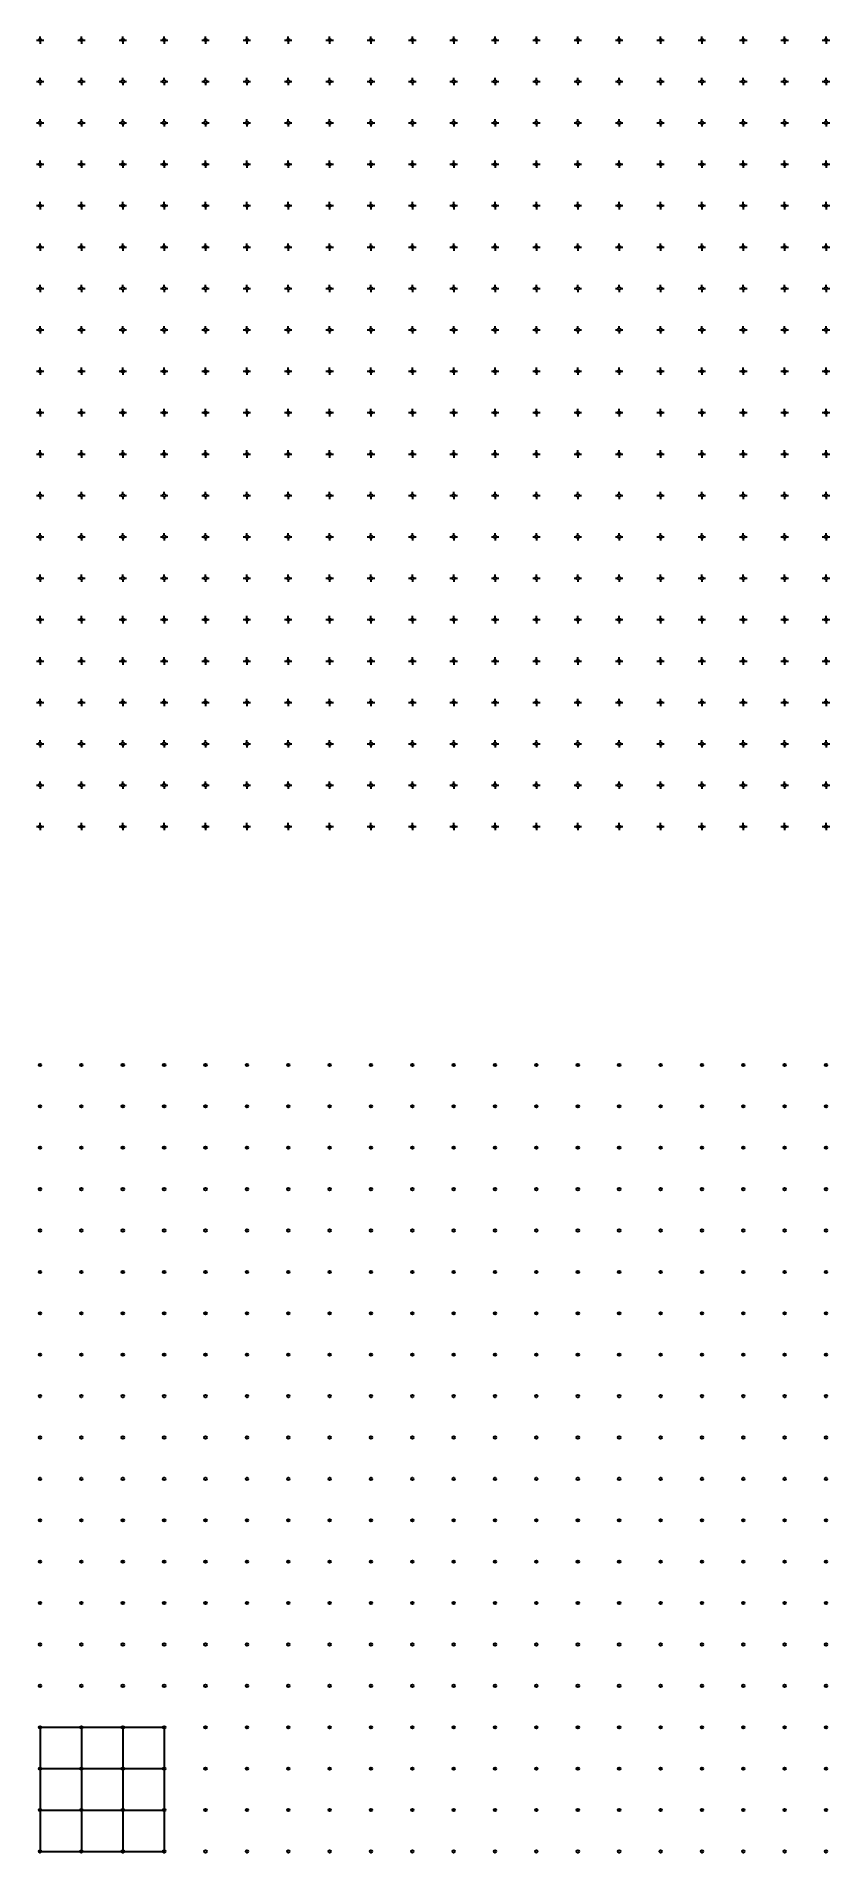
# Model space of a CAD drawing. Header units: millimetres. Extents: x 939 to 21029, y -693 to 9787.
# Drawn here: x 2014 to 2973, y 524 to 2718 of the extents above; entities that cross this region are included whole.
import ezdxf

# ---------------------------------------------------------------- set-up
doc = ezdxf.new("R2010")
doc.units = ezdxf.units.MM
for name, color, linetype, lineweight in [('橘黄色', 30, 'Continuous', 30), ('浅蓝色', 141, 'Continuous', 30), ('灰色', 9, 'Continuous', 30), ('蓝色', 160, 'Continuous', 30), ('黄色', 41, 'Continuous', 30), ('黑白', 7, 'Continuous', 30)]:
    doc.layers.add(name, color=color, linetype=linetype, lineweight=lineweight)

msp = doc.modelspace()

# ---------------------------------------------------------------- linework, layer by layer
at = {"layer": '橘黄色'}
for p, q in [((2018.5, 2715.3), (2018.5, 2718.3)), ((2068.5, 2712.3), (2068.5, 2709.3)), ((2118.5, 2715.3), (2118.5, 2718.3)), ((2168.5, 2712.3), (2168.5, 2709.3)), ((2218.5, 2715.3), (2218.5, 2718.3)), ((2268.5, 2712.3), (2268.5, 2709.3)), ((2318.5, 2715.3), (2318.5, 2718.3)), ((2368.5, 2712.3), (2368.5, 2709.3)), ((2418.5, 2715.3), (2418.5, 2718.3)), ((2468.5, 2712.3), (2468.5, 2709.3)), ((2518.5, 2715.3), (2518.5, 2718.3)), ((2568.5, 2712.3), (2568.5, 2709.3)), ((2618.5, 2715.3), (2618.5, 2718.3)), ((2668.5, 2712.3), (2668.5, 2709.3)), ((2718.5, 2715.3), (2718.5, 2718.3)), ((2768.5, 2712.3), (2768.5, 2709.3)), ((2818.5, 2715.3), (2818.5, 2718.3)), ((2868.5, 2712.3), (2868.5, 2709.3)), ((2918.5, 2715.3), (2918.5, 2718.3)), ((2968.5, 2712.3), (2968.5, 2709.3)), ((2018.5, 2662.3), (2018.5, 2659.3)), ((2068.5, 2665.3), (2068.5, 2668.3)), ((2118.5, 2662.3), (2118.5, 2659.3)), ((2168.5, 2665.3), (2168.5, 2668.3)), ((2218.5, 2662.3), (2218.5, 2659.3)), ((2268.5, 2665.3), (2268.5, 2668.3)), ((2318.5, 2662.3), (2318.5, 2659.3)), ((2368.5, 2665.3), (2368.5, 2668.3)), ((2418.5, 2662.3), (2418.5, 2659.3)), ((2468.5, 2665.3), (2468.5, 2668.3)), ((2518.5, 2662.3), (2518.5, 2659.3)), ((2568.5, 2665.3), (2568.5, 2668.3)), ((2618.5, 2662.3), (2618.5, 2659.3)), ((2668.5, 2665.3), (2668.5, 2668.3)), ((2718.5, 2662.3), (2718.5, 2659.3)), ((2768.5, 2665.3), (2768.5, 2668.3)), ((2818.5, 2662.3), (2818.5, 2659.3)), ((2868.5, 2665.3), (2868.5, 2668.3)), ((2918.5, 2662.3), (2918.5, 2659.3)), ((2968.5, 2665.3), (2968.5, 2668.3)), ((2018.5, 2615.3), (2018.5, 2618.3)), ((2068.5, 2612.3), (2068.5, 2609.3)), ((2118.5, 2615.3), (2118.5, 2618.3)), ((2168.5, 2612.3), (2168.5, 2609.3)), ((2218.5, 2615.3), (2218.5, 2618.3)), ((2268.5, 2612.3), (2268.5, 2609.3)), ((2318.5, 2615.3), (2318.5, 2618.3)), ((2368.5, 2612.3), (2368.5, 2609.3)), ((2418.5, 2615.3), (2418.5, 2618.3)), ((2468.5, 2612.3), (2468.5, 2609.3)), ((2518.5, 2615.3), (2518.5, 2618.3)), ((2568.5, 2612.3), (2568.5, 2609.3)), ((2618.5, 2615.3), (2618.5, 2618.3)), ((2668.5, 2612.3), (2668.5, 2609.3)), ((2718.5, 2615.3), (2718.5, 2618.3)), ((2768.5, 2612.3), (2768.5, 2609.3)), ((2818.5, 2615.3), (2818.5, 2618.3)), ((2868.5, 2612.3), (2868.5, 2609.3)), ((2918.5, 2615.3), (2918.5, 2618.3)), ((2968.5, 2612.3), (2968.5, 2609.3)), ((2068.5, 2565.3), (2068.5, 2568.3)), ((2168.5, 2565.3), (2168.5, 2568.3)), ((2268.5, 2565.3), (2268.5, 2568.3)), ((2368.5, 2565.3), (2368.5, 2568.3)), ((2468.5, 2565.3), (2468.5, 2568.3)), ((2568.5, 2565.3), (2568.5, 2568.3)), ((2668.5, 2565.3), (2668.5, 2568.3)), ((2768.5, 2565.3), (2768.5, 2568.3)), ((2868.5, 2565.3), (2868.5, 2568.3)), ((2968.5, 2565.3), (2968.5, 2568.3)), ((2018.5, 2562.3), (2018.5, 2559.3)), ((2118.5, 2562.3), (2118.5, 2559.3)), ((2218.5, 2562.3), (2218.5, 2559.3)), ((2318.5, 2562.3), (2318.5, 2559.3)), ((2418.5, 2562.3), (2418.5, 2559.3)), ((2518.5, 2562.3), (2518.5, 2559.3)), ((2618.5, 2562.3), (2618.5, 2559.3)), ((2718.5, 2562.3), (2718.5, 2559.3)), ((2818.5, 2562.3), (2818.5, 2559.3)), ((2918.5, 2562.3), (2918.5, 2559.3)), ((2018.5, 2515.3), (2018.5, 2518.3)), ((2068.5, 2512.3), (2068.5, 2509.3)), ((2118.5, 2515.3), (2118.5, 2518.3)), ((2168.5, 2512.3), (2168.5, 2509.3)), ((2218.5, 2515.3), (2218.5, 2518.3)), ((2268.5, 2512.3), (2268.5, 2509.3)), ((2318.5, 2515.3), (2318.5, 2518.3)), ((2368.5, 2512.3), (2368.5, 2509.3)), ((2418.5, 2515.3), (2418.5, 2518.3)), ((2468.5, 2512.3), (2468.5, 2509.3)), ((2518.5, 2515.3), (2518.5, 2518.3)), ((2568.5, 2512.3), (2568.5, 2509.3)), ((2618.5, 2515.3), (2618.5, 2518.3)), ((2668.5, 2512.3), (2668.5, 2509.3)), ((2718.5, 2515.3), (2718.5, 2518.3)), ((2768.5, 2512.3), (2768.5, 2509.3)), ((2818.5, 2515.3), (2818.5, 2518.3)), ((2868.5, 2512.3), (2868.5, 2509.3)), ((2918.5, 2515.3), (2918.5, 2518.3)), ((2968.5, 2512.3), (2968.5, 2509.3)), ((2018.5, 2462.3), (2018.5, 2459.3)), ((2068.5, 2465.3), (2068.5, 2468.3)), ((2118.5, 2462.3), (2118.5, 2459.3)), ((2168.5, 2465.3), (2168.5, 2468.3)), ((2218.5, 2462.3), (2218.5, 2459.3)), ((2268.5, 2465.3), (2268.5, 2468.3)), ((2318.5, 2462.3), (2318.5, 2459.3)), ((2368.5, 2465.3), (2368.5, 2468.3)), ((2418.5, 2462.3), (2418.5, 2459.3)), ((2468.5, 2465.3), (2468.5, 2468.3)), ((2518.5, 2462.3), (2518.5, 2459.3)), ((2568.5, 2465.3), (2568.5, 2468.3)), ((2618.5, 2462.3), (2618.5, 2459.3)), ((2668.5, 2465.3), (2668.5, 2468.3)), ((2718.5, 2462.3), (2718.5, 2459.3)), ((2768.5, 2465.3), (2768.5, 2468.3)), ((2818.5, 2462.3), (2818.5, 2459.3)), ((2868.5, 2465.3), (2868.5, 2468.3)), ((2918.5, 2462.3), (2918.5, 2459.3)), ((2968.5, 2465.3), (2968.5, 2468.3)), ((2018.5, 2415.3), (2018.5, 2418.3)), ((2118.5, 2415.3), (2118.5, 2418.3)), ((2218.5, 2415.3), (2218.5, 2418.3)), ((2318.5, 2415.3), (2318.5, 2418.3)), ((2418.5, 2415.3), (2418.5, 2418.3)), ((2518.5, 2415.3), (2518.5, 2418.3)), ((2618.5, 2415.3), (2618.5, 2418.3)), ((2718.5, 2415.3), (2718.5, 2418.3)), ((2818.5, 2415.3), (2818.5, 2418.3)), ((2918.5, 2415.3), (2918.5, 2418.3)), ((2068.5, 2412.3), (2068.5, 2409.3)), ((2168.5, 2412.3), (2168.5, 2409.3)), ((2268.5, 2412.3), (2268.5, 2409.3)), ((2368.5, 2412.3), (2368.5, 2409.3)), ((2468.5, 2412.3), (2468.5, 2409.3)), ((2568.5, 2412.3), (2568.5, 2409.3)), ((2668.5, 2412.3), (2668.5, 2409.3)), ((2768.5, 2412.3), (2768.5, 2409.3)), ((2868.5, 2412.3), (2868.5, 2409.3)), ((2968.5, 2412.3), (2968.5, 2409.3)), ((2018.5, 2362.3), (2018.5, 2359.3)), ((2068.5, 2365.3), (2068.5, 2368.3)), ((2118.5, 2362.3), (2118.5, 2359.3)), ((2168.5, 2365.3), (2168.5, 2368.3)), ((2218.5, 2362.3), (2218.5, 2359.3)), ((2268.5, 2365.3), (2268.5, 2368.3)), ((2318.5, 2362.3), (2318.5, 2359.3)), ((2368.5, 2365.3), (2368.5, 2368.3)), ((2418.5, 2362.3), (2418.5, 2359.3)), ((2468.5, 2365.3), (2468.5, 2368.3)), ((2518.5, 2362.3), (2518.5, 2359.3)), ((2568.5, 2365.3), (2568.5, 2368.3)), ((2618.5, 2362.3), (2618.5, 2359.3)), ((2668.5, 2365.3), (2668.5, 2368.3)), ((2718.5, 2362.3), (2718.5, 2359.3)), ((2768.5, 2365.3), (2768.5, 2368.3)), ((2818.5, 2362.3), (2818.5, 2359.3)), ((2868.5, 2365.3), (2868.5, 2368.3)), ((2918.5, 2362.3), (2918.5, 2359.3)), ((2968.5, 2365.3), (2968.5, 2368.3)), ((2018.5, 2315.3), (2018.5, 2318.3)), ((2068.5, 2312.3), (2068.5, 2309.3)), ((2118.5, 2315.3), (2118.5, 2318.3)), ((2168.5, 2312.3), (2168.5, 2309.3)), ((2218.5, 2315.3), (2218.5, 2318.3)), ((2268.5, 2312.3), (2268.5, 2309.3)), ((2318.5, 2315.3), (2318.5, 2318.3)), ((2368.5, 2312.3), (2368.5, 2309.3)), ((2418.5, 2315.3), (2418.5, 2318.3)), ((2468.5, 2312.3), (2468.5, 2309.3)), ((2518.5, 2315.3), (2518.5, 2318.3)), ((2568.5, 2312.3), (2568.5, 2309.3)), ((2618.5, 2315.3), (2618.5, 2318.3)), ((2668.5, 2312.3), (2668.5, 2309.3)), ((2718.5, 2315.3), (2718.5, 2318.3)), ((2768.5, 2312.3), (2768.5, 2309.3)), ((2818.5, 2315.3), (2818.5, 2318.3)), ((2868.5, 2312.3), (2868.5, 2309.3)), ((2918.5, 2315.3), (2918.5, 2318.3)), ((2968.5, 2312.3), (2968.5, 2309.3)), ((2018.5, 2262.3), (2018.5, 2259.3)), ((2068.5, 2265.3), (2068.5, 2268.3)), ((2118.5, 2262.3), (2118.5, 2259.3)), ((2168.5, 2265.3), (2168.5, 2268.3)), ((2218.5, 2262.3), (2218.5, 2259.3)), ((2268.5, 2265.3), (2268.5, 2268.3)), ((2318.5, 2262.3), (2318.5, 2259.3)), ((2368.5, 2265.3), (2368.5, 2268.3)), ((2418.5, 2262.3), (2418.5, 2259.3)), ((2468.5, 2265.3), (2468.5, 2268.3)), ((2518.5, 2262.3), (2518.5, 2259.3)), ((2568.5, 2265.3), (2568.5, 2268.3)), ((2618.5, 2262.3), (2618.5, 2259.3)), ((2668.5, 2265.3), (2668.5, 2268.3)), ((2718.5, 2262.3), (2718.5, 2259.3)), ((2768.5, 2265.3), (2768.5, 2268.3)), ((2818.5, 2262.3), (2818.5, 2259.3)), ((2868.5, 2265.3), (2868.5, 2268.3)), ((2918.5, 2262.3), (2918.5, 2259.3)), ((2968.5, 2265.3), (2968.5, 2268.3)), ((2018.5, 2215.3), (2018.5, 2218.3)), ((2118.5, 2215.3), (2118.5, 2218.3)), ((2218.5, 2215.3), (2218.5, 2218.3)), ((2318.5, 2215.3), (2318.5, 2218.3)), ((2418.5, 2215.3), (2418.5, 2218.3)), ((2518.5, 2215.3), (2518.5, 2218.3)), ((2618.5, 2215.3), (2618.5, 2218.3)), ((2718.5, 2215.3), (2718.5, 2218.3)), ((2818.5, 2215.3), (2818.5, 2218.3)), ((2918.5, 2215.3), (2918.5, 2218.3)), ((2068.5, 2212.3), (2068.5, 2209.3)), ((2168.5, 2212.3), (2168.5, 2209.3)), ((2268.5, 2212.3), (2268.5, 2209.3)), ((2368.5, 2212.3), (2368.5, 2209.3)), ((2468.5, 2212.3), (2468.5, 2209.3)), ((2568.5, 2212.3), (2568.5, 2209.3)), ((2668.5, 2212.3), (2668.5, 2209.3)), ((2768.5, 2212.3), (2768.5, 2209.3)), ((2868.5, 2212.3), (2868.5, 2209.3)), ((2968.5, 2212.3), (2968.5, 2209.3)), ((2018.5, 2162.3), (2018.5, 2159.3)), ((2068.5, 2165.3), (2068.5, 2168.3)), ((2118.5, 2162.3), (2118.5, 2159.3)), ((2168.5, 2165.3), (2168.5, 2168.3)), ((2218.5, 2162.3), (2218.5, 2159.3)), ((2268.5, 2165.3), (2268.5, 2168.3)), ((2318.5, 2162.3), (2318.5, 2159.3)), ((2368.5, 2165.3), (2368.5, 2168.3)), ((2418.5, 2162.3), (2418.5, 2159.3)), ((2468.5, 2165.3), (2468.5, 2168.3)), ((2518.5, 2162.3), (2518.5, 2159.3)), ((2568.5, 2165.3), (2568.5, 2168.3)), ((2618.5, 2162.3), (2618.5, 2159.3)), ((2668.5, 2165.3), (2668.5, 2168.3)), ((2718.5, 2162.3), (2718.5, 2159.3)), ((2768.5, 2165.3), (2768.5, 2168.3)), ((2818.5, 2162.3), (2818.5, 2159.3)), ((2868.5, 2165.3), (2868.5, 2168.3)), ((2918.5, 2162.3), (2918.5, 2159.3)), ((2968.5, 2165.3), (2968.5, 2168.3)), ((2018.5, 2115.3), (2018.5, 2118.3)), ((2068.5, 2112.3), (2068.5, 2109.3)), ((2118.5, 2115.3), (2118.5, 2118.3)), ((2168.5, 2112.3), (2168.5, 2109.3)), ((2218.5, 2115.3), (2218.5, 2118.3)), ((2268.5, 2112.3), (2268.5, 2109.3)), ((2318.5, 2115.3), (2318.5, 2118.3)), ((2368.5, 2112.3), (2368.5, 2109.3)), ((2418.5, 2115.3), (2418.5, 2118.3)), ((2468.5, 2112.3), (2468.5, 2109.3)), ((2518.5, 2115.3), (2518.5, 2118.3)), ((2568.5, 2112.3), (2568.5, 2109.3)), ((2618.5, 2115.3), (2618.5, 2118.3)), ((2668.5, 2112.3), (2668.5, 2109.3)), ((2718.5, 2115.3), (2718.5, 2118.3)), ((2768.5, 2112.3), (2768.5, 2109.3)), ((2818.5, 2115.3), (2818.5, 2118.3)), ((2868.5, 2112.3), (2868.5, 2109.3)), ((2918.5, 2115.3), (2918.5, 2118.3)), ((2968.5, 2112.3), (2968.5, 2109.3)), ((2018.5, 2062.3), (2018.5, 2059.3)), ((2068.5, 2065.3), (2068.5, 2068.3)), ((2118.5, 2062.3), (2118.5, 2059.3)), ((2168.5, 2065.3), (2168.5, 2068.3)), ((2218.5, 2062.3), (2218.5, 2059.3)), ((2268.5, 2065.3), (2268.5, 2068.3)), ((2318.5, 2062.3), (2318.5, 2059.3)), ((2368.5, 2065.3), (2368.5, 2068.3)), ((2418.5, 2062.3), (2418.5, 2059.3)), ((2468.5, 2065.3), (2468.5, 2068.3)), ((2518.5, 2062.3), (2518.5, 2059.3)), ((2568.5, 2065.3), (2568.5, 2068.3)), ((2618.5, 2062.3), (2618.5, 2059.3)), ((2668.5, 2065.3), (2668.5, 2068.3)), ((2718.5, 2062.3), (2718.5, 2059.3)), ((2768.5, 2065.3), (2768.5, 2068.3)), ((2818.5, 2062.3), (2818.5, 2059.3)), ((2868.5, 2065.3), (2868.5, 2068.3)), ((2918.5, 2062.3), (2918.5, 2059.3)), ((2968.5, 2065.3), (2968.5, 2068.3)), ((2018.5, 2015.3), (2018.5, 2018.3)), ((2068.5, 2012.3), (2068.5, 2009.3)), ((2118.5, 2015.3), (2118.5, 2018.3)), ((2168.5, 2012.3), (2168.5, 2009.3)), ((2218.5, 2015.3), (2218.5, 2018.3)), ((2268.5, 2012.3), (2268.5, 2009.3)), ((2318.5, 2015.3), (2318.5, 2018.3)), ((2368.5, 2012.3), (2368.5, 2009.3)), ((2418.5, 2015.3), (2418.5, 2018.3)), ((2468.5, 2012.3), (2468.5, 2009.3)), ((2518.5, 2015.3), (2518.5, 2018.3)), ((2568.5, 2012.3), (2568.5, 2009.3)), ((2618.5, 2015.3), (2618.5, 2018.3)), ((2668.5, 2012.3), (2668.5, 2009.3)), ((2718.5, 2015.3), (2718.5, 2018.3)), ((2768.5, 2012.3), (2768.5, 2009.3)), ((2818.5, 2015.3), (2818.5, 2018.3)), ((2868.5, 2012.3), (2868.5, 2009.3)), ((2918.5, 2015.3), (2918.5, 2018.3)), ((2968.5, 2012.3), (2968.5, 2009.3)), ((2018.5, 1962.3), (2018.5, 1959.3)), ((2068.5, 1965.3), (2068.5, 1968.3)), ((2118.5, 1962.3), (2118.5, 1959.3)), ((2168.5, 1965.3), (2168.5, 1968.3)), ((2218.5, 1962.3), (2218.5, 1959.3)), ((2268.5, 1965.3), (2268.5, 1968.3)), ((2318.5, 1962.3), (2318.5, 1959.3)), ((2368.5, 1965.3), (2368.5, 1968.3)), ((2418.5, 1962.3), (2418.5, 1959.3)), ((2468.5, 1965.3), (2468.5, 1968.3)), ((2518.5, 1962.3), (2518.5, 1959.3)), ((2568.5, 1965.3), (2568.5, 1968.3)), ((2618.5, 1962.3), (2618.5, 1959.3)), ((2668.5, 1965.3), (2668.5, 1968.3)), ((2718.5, 1962.3), (2718.5, 1959.3)), ((2768.5, 1965.3), (2768.5, 1968.3)), ((2818.5, 1962.3), (2818.5, 1959.3)), ((2868.5, 1965.3), (2868.5, 1968.3)), ((2918.5, 1962.3), (2918.5, 1959.3)), ((2968.5, 1965.3), (2968.5, 1968.3)), ((2018.5, 1915.3), (2018.5, 1918.3)), ((2068.5, 1912.3), (2068.5, 1909.3)), ((2118.5, 1915.3), (2118.5, 1918.3)), ((2168.5, 1912.3), (2168.5, 1909.3)), ((2218.5, 1915.3), (2218.5, 1918.3)), ((2268.5, 1912.3), (2268.5, 1909.3)), ((2318.5, 1915.3), (2318.5, 1918.3)), ((2368.5, 1912.3), (2368.5, 1909.3)), ((2418.5, 1915.3), (2418.5, 1918.3)), ((2468.5, 1912.3), (2468.5, 1909.3)), ((2518.5, 1915.3), (2518.5, 1918.3)), ((2568.5, 1912.3), (2568.5, 1909.3)), ((2618.5, 1915.3), (2618.5, 1918.3)), ((2668.5, 1912.3), (2668.5, 1909.3)), ((2718.5, 1915.3), (2718.5, 1918.3)), ((2768.5, 1912.3), (2768.5, 1909.3)), ((2818.5, 1915.3), (2818.5, 1918.3)), ((2868.5, 1912.3), (2868.5, 1909.3)), ((2918.5, 1915.3), (2918.5, 1918.3)), ((2968.5, 1912.3), (2968.5, 1909.3)), ((2068.5, 1865.3), (2068.5, 1868.3)), ((2168.5, 1865.3), (2168.5, 1868.3)), ((2268.5, 1865.3), (2268.5, 1868.3)), ((2368.5, 1865.3), (2368.5, 1868.3)), ((2468.5, 1865.3), (2468.5, 1868.3)), ((2568.5, 1865.3), (2568.5, 1868.3)), ((2668.5, 1865.3), (2668.5, 1868.3)), ((2768.5, 1865.3), (2768.5, 1868.3)), ((2868.5, 1865.3), (2868.5, 1868.3)), ((2968.5, 1865.3), (2968.5, 1868.3)), ((2018.5, 1862.3), (2018.5, 1859.3)), ((2118.5, 1862.3), (2118.5, 1859.3)), ((2218.5, 1862.3), (2218.5, 1859.3)), ((2318.5, 1862.3), (2318.5, 1859.3)), ((2418.5, 1862.3), (2418.5, 1859.3)), ((2518.5, 1862.3), (2518.5, 1859.3)), ((2618.5, 1862.3), (2618.5, 1859.3)), ((2718.5, 1862.3), (2718.5, 1859.3)), ((2818.5, 1862.3), (2818.5, 1859.3)), ((2918.5, 1862.3), (2918.5, 1859.3)), ((2018.5, 1815.3), (2018.5, 1818.3)), ((2068.5, 1812.3), (2068.5, 1809.3)), ((2118.5, 1815.3), (2118.5, 1818.3)), ((2168.5, 1812.3), (2168.5, 1809.3)), ((2218.5, 1815.3), (2218.5, 1818.3)), ((2268.5, 1812.3), (2268.5, 1809.3)), ((2318.5, 1815.3), (2318.5, 1818.3)), ((2368.5, 1812.3), (2368.5, 1809.3)), ((2418.5, 1815.3), (2418.5, 1818.3)), ((2468.5, 1812.3), (2468.5, 1809.3)), ((2518.5, 1815.3), (2518.5, 1818.3)), ((2568.5, 1812.3), (2568.5, 1809.3)), ((2618.5, 1815.3), (2618.5, 1818.3)), ((2668.5, 1812.3), (2668.5, 1809.3)), ((2718.5, 1815.3), (2718.5, 1818.3)), ((2768.5, 1812.3), (2768.5, 1809.3)), ((2818.5, 1815.3), (2818.5, 1818.3)), ((2868.5, 1812.3), (2868.5, 1809.3)), ((2918.5, 1815.3), (2918.5, 1818.3)), ((2968.5, 1812.3), (2968.5, 1809.3)), ((2018.5, 1762.3), (2018.5, 1759.3)), ((2068.5, 1765.3), (2068.5, 1768.3)), ((2118.5, 1762.3), (2118.5, 1759.3)), ((2168.5, 1765.3), (2168.5, 1768.3)), ((2218.5, 1762.3), (2218.5, 1759.3)), ((2268.5, 1765.3), (2268.5, 1768.3)), ((2318.5, 1762.3), (2318.5, 1759.3)), ((2368.5, 1765.3), (2368.5, 1768.3)), ((2418.5, 1762.3), (2418.5, 1759.3)), ((2468.5, 1765.3), (2468.5, 1768.3)), ((2518.5, 1762.3), (2518.5, 1759.3)), ((2568.5, 1765.3), (2568.5, 1768.3)), ((2618.5, 1762.3), (2618.5, 1759.3)), ((2668.5, 1765.3), (2668.5, 1768.3)), ((2718.5, 1762.3), (2718.5, 1759.3)), ((2768.5, 1765.3), (2768.5, 1768.3)), ((2818.5, 1762.3), (2818.5, 1759.3)), ((2868.5, 1765.3), (2868.5, 1768.3)), ((2918.5, 1762.3), (2918.5, 1759.3)), ((2968.5, 1765.3), (2968.5, 1768.3)), ((2018.5, 675.9), (2018.5, 625.9)), ((2118.5, 675.9), (2118.5, 625.9)), ((2068.5, 625.9), (2068.5, 575.9)), ((2168.5, 625.9), (2168.5, 575.9)), ((2018.5, 575.9), (2018.5, 525.9)), ((2118.5, 575.9), (2118.5, 525.9))]:
    msp.add_line(p, q, dxfattribs=at)
at = {"layer": '浅蓝色'}
for p, q in [((2018.5, 2712.3), (2018.5, 2709.3)), ((2068.5, 2715.3), (2068.5, 2718.3)), ((2118.5, 2712.3), (2118.5, 2709.3)), ((2168.5, 2715.3), (2168.5, 2718.3)), ((2218.5, 2712.3), (2218.5, 2709.3)), ((2268.5, 2715.3), (2268.5, 2718.3)), ((2318.5, 2712.3), (2318.5, 2709.3)), ((2368.5, 2715.3), (2368.5, 2718.3)), ((2418.5, 2712.3), (2418.5, 2709.3)), ((2468.5, 2715.3), (2468.5, 2718.3)), ((2518.5, 2712.3), (2518.5, 2709.3)), ((2568.5, 2715.3), (2568.5, 2718.3)), ((2618.5, 2712.3), (2618.5, 2709.3)), ((2668.5, 2715.3), (2668.5, 2718.3)), ((2718.5, 2712.3), (2718.5, 2709.3)), ((2768.5, 2715.3), (2768.5, 2718.3)), ((2818.5, 2712.3), (2818.5, 2709.3)), ((2868.5, 2715.3), (2868.5, 2718.3)), ((2918.5, 2712.3), (2918.5, 2709.3)), ((2968.5, 2715.3), (2968.5, 2718.3)), ((2018.5, 2665.3), (2018.5, 2668.3)), ((2068.5, 2662.3), (2068.5, 2659.3)), ((2118.5, 2665.3), (2118.5, 2668.3)), ((2168.5, 2662.3), (2168.5, 2659.3)), ((2218.5, 2665.3), (2218.5, 2668.3)), ((2268.5, 2662.3), (2268.5, 2659.3)), ((2318.5, 2665.3), (2318.5, 2668.3)), ((2368.5, 2662.3), (2368.5, 2659.3)), ((2418.5, 2665.3), (2418.5, 2668.3)), ((2468.5, 2662.3), (2468.5, 2659.3)), ((2518.5, 2665.3), (2518.5, 2668.3)), ((2568.5, 2662.3), (2568.5, 2659.3)), ((2618.5, 2665.3), (2618.5, 2668.3)), ((2668.5, 2662.3), (2668.5, 2659.3)), ((2718.5, 2665.3), (2718.5, 2668.3)), ((2768.5, 2662.3), (2768.5, 2659.3)), ((2818.5, 2665.3), (2818.5, 2668.3)), ((2868.5, 2662.3), (2868.5, 2659.3)), ((2918.5, 2665.3), (2918.5, 2668.3)), ((2968.5, 2662.3), (2968.5, 2659.3)), ((2018.5, 2612.3), (2018.5, 2609.3)), ((2068.5, 2615.3), (2068.5, 2618.3)), ((2118.5, 2612.3), (2118.5, 2609.3)), ((2168.5, 2615.3), (2168.5, 2618.3)), ((2218.5, 2612.3), (2218.5, 2609.3)), ((2268.5, 2615.3), (2268.5, 2618.3)), ((2318.5, 2612.3), (2318.5, 2609.3)), ((2368.5, 2615.3), (2368.5, 2618.3)), ((2418.5, 2612.3), (2418.5, 2609.3)), ((2468.5, 2615.3), (2468.5, 2618.3)), ((2518.5, 2612.3), (2518.5, 2609.3)), ((2568.5, 2615.3), (2568.5, 2618.3)), ((2618.5, 2612.3), (2618.5, 2609.3)), ((2668.5, 2615.3), (2668.5, 2618.3)), ((2718.5, 2612.3), (2718.5, 2609.3)), ((2768.5, 2615.3), (2768.5, 2618.3)), ((2818.5, 2612.3), (2818.5, 2609.3)), ((2868.5, 2615.3), (2868.5, 2618.3)), ((2918.5, 2612.3), (2918.5, 2609.3)), ((2968.5, 2615.3), (2968.5, 2618.3)), ((2018.5, 2565.3), (2018.5, 2568.3)), ((2118.5, 2565.3), (2118.5, 2568.3)), ((2218.5, 2565.3), (2218.5, 2568.3)), ((2318.5, 2565.3), (2318.5, 2568.3)), ((2418.5, 2565.3), (2418.5, 2568.3)), ((2518.5, 2565.3), (2518.5, 2568.3)), ((2618.5, 2565.3), (2618.5, 2568.3)), ((2718.5, 2565.3), (2718.5, 2568.3)), ((2818.5, 2565.3), (2818.5, 2568.3)), ((2918.5, 2565.3), (2918.5, 2568.3)), ((2068.5, 2562.3), (2068.5, 2559.3)), ((2168.5, 2562.3), (2168.5, 2559.3)), ((2268.5, 2562.3), (2268.5, 2559.3)), ((2368.5, 2562.3), (2368.5, 2559.3)), ((2468.5, 2562.3), (2468.5, 2559.3)), ((2568.5, 2562.3), (2568.5, 2559.3)), ((2668.5, 2562.3), (2668.5, 2559.3)), ((2768.5, 2562.3), (2768.5, 2559.3)), ((2868.5, 2562.3), (2868.5, 2559.3)), ((2968.5, 2562.3), (2968.5, 2559.3)), ((2018.5, 2512.3), (2018.5, 2509.3)), ((2068.5, 2515.3), (2068.5, 2518.3)), ((2118.5, 2512.3), (2118.5, 2509.3)), ((2168.5, 2515.3), (2168.5, 2518.3)), ((2218.5, 2512.3), (2218.5, 2509.3)), ((2268.5, 2515.3), (2268.5, 2518.3)), ((2318.5, 2512.3), (2318.5, 2509.3)), ((2368.5, 2515.3), (2368.5, 2518.3)), ((2418.5, 2512.3), (2418.5, 2509.3)), ((2468.5, 2515.3), (2468.5, 2518.3)), ((2518.5, 2512.3), (2518.5, 2509.3)), ((2568.5, 2515.3), (2568.5, 2518.3)), ((2618.5, 2512.3), (2618.5, 2509.3)), ((2668.5, 2515.3), (2668.5, 2518.3)), ((2718.5, 2512.3), (2718.5, 2509.3)), ((2768.5, 2515.3), (2768.5, 2518.3)), ((2818.5, 2512.3), (2818.5, 2509.3)), ((2868.5, 2515.3), (2868.5, 2518.3)), ((2918.5, 2512.3), (2918.5, 2509.3)), ((2968.5, 2515.3), (2968.5, 2518.3)), ((2018.5, 2465.3), (2018.5, 2468.3)), ((2068.5, 2462.3), (2068.5, 2459.3)), ((2118.5, 2465.3), (2118.5, 2468.3)), ((2168.5, 2462.3), (2168.5, 2459.3)), ((2218.5, 2465.3), (2218.5, 2468.3)), ((2268.5, 2462.3), (2268.5, 2459.3)), ((2318.5, 2465.3), (2318.5, 2468.3)), ((2368.5, 2462.3), (2368.5, 2459.3)), ((2418.5, 2465.3), (2418.5, 2468.3)), ((2468.5, 2462.3), (2468.5, 2459.3)), ((2518.5, 2465.3), (2518.5, 2468.3)), ((2568.5, 2462.3), (2568.5, 2459.3)), ((2618.5, 2465.3), (2618.5, 2468.3)), ((2668.5, 2462.3), (2668.5, 2459.3)), ((2718.5, 2465.3), (2718.5, 2468.3)), ((2768.5, 2462.3), (2768.5, 2459.3)), ((2818.5, 2465.3), (2818.5, 2468.3)), ((2868.5, 2462.3), (2868.5, 2459.3)), ((2918.5, 2465.3), (2918.5, 2468.3)), ((2968.5, 2462.3), (2968.5, 2459.3)), ((2068.5, 2415.3), (2068.5, 2418.3)), ((2168.5, 2415.3), (2168.5, 2418.3)), ((2268.5, 2415.3), (2268.5, 2418.3)), ((2368.5, 2415.3), (2368.5, 2418.3)), ((2468.5, 2415.3), (2468.5, 2418.3)), ((2568.5, 2415.3), (2568.5, 2418.3)), ((2668.5, 2415.3), (2668.5, 2418.3)), ((2768.5, 2415.3), (2768.5, 2418.3)), ((2868.5, 2415.3), (2868.5, 2418.3)), ((2968.5, 2415.3), (2968.5, 2418.3)), ((2018.5, 2412.3), (2018.5, 2409.3)), ((2118.5, 2412.3), (2118.5, 2409.3)), ((2218.5, 2412.3), (2218.5, 2409.3)), ((2318.5, 2412.3), (2318.5, 2409.3)), ((2418.5, 2412.3), (2418.5, 2409.3)), ((2518.5, 2412.3), (2518.5, 2409.3)), ((2618.5, 2412.3), (2618.5, 2409.3)), ((2718.5, 2412.3), (2718.5, 2409.3)), ((2818.5, 2412.3), (2818.5, 2409.3)), ((2918.5, 2412.3), (2918.5, 2409.3)), ((2018.5, 2365.3), (2018.5, 2368.3)), ((2068.5, 2362.3), (2068.5, 2359.3)), ((2118.5, 2365.3), (2118.5, 2368.3)), ((2168.5, 2362.3), (2168.5, 2359.3)), ((2218.5, 2365.3), (2218.5, 2368.3)), ((2268.5, 2362.3), (2268.5, 2359.3)), ((2318.5, 2365.3), (2318.5, 2368.3)), ((2368.5, 2362.3), (2368.5, 2359.3)), ((2418.5, 2365.3), (2418.5, 2368.3)), ((2468.5, 2362.3), (2468.5, 2359.3)), ((2518.5, 2365.3), (2518.5, 2368.3)), ((2568.5, 2362.3), (2568.5, 2359.3)), ((2618.5, 2365.3), (2618.5, 2368.3)), ((2668.5, 2362.3), (2668.5, 2359.3)), ((2718.5, 2365.3), (2718.5, 2368.3)), ((2768.5, 2362.3), (2768.5, 2359.3)), ((2818.5, 2365.3), (2818.5, 2368.3)), ((2868.5, 2362.3), (2868.5, 2359.3)), ((2918.5, 2365.3), (2918.5, 2368.3)), ((2968.5, 2362.3), (2968.5, 2359.3)), ((2018.5, 2312.3), (2018.5, 2309.3)), ((2068.5, 2315.3), (2068.5, 2318.3)), ((2118.5, 2312.3), (2118.5, 2309.3)), ((2168.5, 2315.3), (2168.5, 2318.3)), ((2218.5, 2312.3), (2218.5, 2309.3)), ((2268.5, 2315.3), (2268.5, 2318.3)), ((2318.5, 2312.3), (2318.5, 2309.3)), ((2368.5, 2315.3), (2368.5, 2318.3)), ((2418.5, 2312.3), (2418.5, 2309.3)), ((2468.5, 2315.3), (2468.5, 2318.3)), ((2518.5, 2312.3), (2518.5, 2309.3)), ((2568.5, 2315.3), (2568.5, 2318.3)), ((2618.5, 2312.3), (2618.5, 2309.3)), ((2668.5, 2315.3), (2668.5, 2318.3)), ((2718.5, 2312.3), (2718.5, 2309.3)), ((2768.5, 2315.3), (2768.5, 2318.3)), ((2818.5, 2312.3), (2818.5, 2309.3)), ((2868.5, 2315.3), (2868.5, 2318.3)), ((2918.5, 2312.3), (2918.5, 2309.3)), ((2968.5, 2315.3), (2968.5, 2318.3)), ((2018.5, 2265.3), (2018.5, 2268.3)), ((2068.5, 2262.3), (2068.5, 2259.3)), ((2118.5, 2265.3), (2118.5, 2268.3)), ((2168.5, 2262.3), (2168.5, 2259.3)), ((2218.5, 2265.3), (2218.5, 2268.3)), ((2268.5, 2262.3), (2268.5, 2259.3)), ((2318.5, 2265.3), (2318.5, 2268.3)), ((2368.5, 2262.3), (2368.5, 2259.3)), ((2418.5, 2265.3), (2418.5, 2268.3)), ((2468.5, 2262.3), (2468.5, 2259.3)), ((2518.5, 2265.3), (2518.5, 2268.3)), ((2568.5, 2262.3), (2568.5, 2259.3)), ((2618.5, 2265.3), (2618.5, 2268.3)), ((2668.5, 2262.3), (2668.5, 2259.3)), ((2718.5, 2265.3), (2718.5, 2268.3)), ((2768.5, 2262.3), (2768.5, 2259.3)), ((2818.5, 2265.3), (2818.5, 2268.3)), ((2868.5, 2262.3), (2868.5, 2259.3)), ((2918.5, 2265.3), (2918.5, 2268.3)), ((2968.5, 2262.3), (2968.5, 2259.3)), ((2068.5, 2215.3), (2068.5, 2218.3)), ((2168.5, 2215.3), (2168.5, 2218.3)), ((2268.5, 2215.3), (2268.5, 2218.3)), ((2368.5, 2215.3), (2368.5, 2218.3)), ((2468.5, 2215.3), (2468.5, 2218.3)), ((2568.5, 2215.3), (2568.5, 2218.3)), ((2668.5, 2215.3), (2668.5, 2218.3)), ((2768.5, 2215.3), (2768.5, 2218.3)), ((2868.5, 2215.3), (2868.5, 2218.3)), ((2968.5, 2215.3), (2968.5, 2218.3)), ((2018.5, 2212.3), (2018.5, 2209.3)), ((2118.5, 2212.3), (2118.5, 2209.3)), ((2218.5, 2212.3), (2218.5, 2209.3)), ((2318.5, 2212.3), (2318.5, 2209.3)), ((2418.5, 2212.3), (2418.5, 2209.3)), ((2518.5, 2212.3), (2518.5, 2209.3)), ((2618.5, 2212.3), (2618.5, 2209.3)), ((2718.5, 2212.3), (2718.5, 2209.3)), ((2818.5, 2212.3), (2818.5, 2209.3)), ((2918.5, 2212.3), (2918.5, 2209.3)), ((2018.5, 2165.3), (2018.5, 2168.3)), ((2068.5, 2162.3), (2068.5, 2159.3)), ((2118.5, 2165.3), (2118.5, 2168.3)), ((2168.5, 2162.3), (2168.5, 2159.3)), ((2218.5, 2165.3), (2218.5, 2168.3)), ((2268.5, 2162.3), (2268.5, 2159.3)), ((2318.5, 2165.3), (2318.5, 2168.3)), ((2368.5, 2162.3), (2368.5, 2159.3)), ((2418.5, 2165.3), (2418.5, 2168.3)), ((2468.5, 2162.3), (2468.5, 2159.3)), ((2518.5, 2165.3), (2518.5, 2168.3)), ((2568.5, 2162.3), (2568.5, 2159.3)), ((2618.5, 2165.3), (2618.5, 2168.3)), ((2668.5, 2162.3), (2668.5, 2159.3)), ((2718.5, 2165.3), (2718.5, 2168.3)), ((2768.5, 2162.3), (2768.5, 2159.3)), ((2818.5, 2165.3), (2818.5, 2168.3)), ((2868.5, 2162.3), (2868.5, 2159.3)), ((2918.5, 2165.3), (2918.5, 2168.3)), ((2968.5, 2162.3), (2968.5, 2159.3)), ((2018.5, 2112.3), (2018.5, 2109.3)), ((2068.5, 2115.3), (2068.5, 2118.3)), ((2118.5, 2112.3), (2118.5, 2109.3)), ((2168.5, 2115.3), (2168.5, 2118.3)), ((2218.5, 2112.3), (2218.5, 2109.3)), ((2268.5, 2115.3), (2268.5, 2118.3)), ((2318.5, 2112.3), (2318.5, 2109.3)), ((2368.5, 2115.3), (2368.5, 2118.3)), ((2418.5, 2112.3), (2418.5, 2109.3)), ((2468.5, 2115.3), (2468.5, 2118.3)), ((2518.5, 2112.3), (2518.5, 2109.3)), ((2568.5, 2115.3), (2568.5, 2118.3)), ((2618.5, 2112.3), (2618.5, 2109.3)), ((2668.5, 2115.3), (2668.5, 2118.3)), ((2718.5, 2112.3), (2718.5, 2109.3)), ((2768.5, 2115.3), (2768.5, 2118.3)), ((2818.5, 2112.3), (2818.5, 2109.3)), ((2868.5, 2115.3), (2868.5, 2118.3)), ((2918.5, 2112.3), (2918.5, 2109.3)), ((2968.5, 2115.3), (2968.5, 2118.3)), ((2018.5, 2065.3), (2018.5, 2068.3)), ((2068.5, 2062.3), (2068.5, 2059.3)), ((2118.5, 2065.3), (2118.5, 2068.3)), ((2168.5, 2062.3), (2168.5, 2059.3)), ((2218.5, 2065.3), (2218.5, 2068.3)), ((2268.5, 2062.3), (2268.5, 2059.3)), ((2318.5, 2065.3), (2318.5, 2068.3)), ((2368.5, 2062.3), (2368.5, 2059.3)), ((2418.5, 2065.3), (2418.5, 2068.3)), ((2468.5, 2062.3), (2468.5, 2059.3)), ((2518.5, 2065.3), (2518.5, 2068.3)), ((2568.5, 2062.3), (2568.5, 2059.3)), ((2618.5, 2065.3), (2618.5, 2068.3)), ((2668.5, 2062.3), (2668.5, 2059.3)), ((2718.5, 2065.3), (2718.5, 2068.3)), ((2768.5, 2062.3), (2768.5, 2059.3)), ((2818.5, 2065.3), (2818.5, 2068.3)), ((2868.5, 2062.3), (2868.5, 2059.3)), ((2918.5, 2065.3), (2918.5, 2068.3)), ((2968.5, 2062.3), (2968.5, 2059.3)), ((2018.5, 2012.3), (2018.5, 2009.3)), ((2068.5, 2015.3), (2068.5, 2018.3)), ((2118.5, 2012.3), (2118.5, 2009.3)), ((2168.5, 2015.3), (2168.5, 2018.3)), ((2218.5, 2012.3), (2218.5, 2009.3)), ((2268.5, 2015.3), (2268.5, 2018.3)), ((2318.5, 2012.3), (2318.5, 2009.3)), ((2368.5, 2015.3), (2368.5, 2018.3)), ((2418.5, 2012.3), (2418.5, 2009.3)), ((2468.5, 2015.3), (2468.5, 2018.3)), ((2518.5, 2012.3), (2518.5, 2009.3)), ((2568.5, 2015.3), (2568.5, 2018.3)), ((2618.5, 2012.3), (2618.5, 2009.3)), ((2668.5, 2015.3), (2668.5, 2018.3)), ((2718.5, 2012.3), (2718.5, 2009.3)), ((2768.5, 2015.3), (2768.5, 2018.3)), ((2818.5, 2012.3), (2818.5, 2009.3)), ((2868.5, 2015.3), (2868.5, 2018.3)), ((2918.5, 2012.3), (2918.5, 2009.3)), ((2968.5, 2015.3), (2968.5, 2018.3)), ((2018.5, 1965.3), (2018.5, 1968.3)), ((2068.5, 1962.3), (2068.5, 1959.3)), ((2118.5, 1965.3), (2118.5, 1968.3)), ((2168.5, 1962.3), (2168.5, 1959.3)), ((2218.5, 1965.3), (2218.5, 1968.3)), ((2268.5, 1962.3), (2268.5, 1959.3)), ((2318.5, 1965.3), (2318.5, 1968.3)), ((2368.5, 1962.3), (2368.5, 1959.3)), ((2418.5, 1965.3), (2418.5, 1968.3)), ((2468.5, 1962.3), (2468.5, 1959.3)), ((2518.5, 1965.3), (2518.5, 1968.3)), ((2568.5, 1962.3), (2568.5, 1959.3)), ((2618.5, 1965.3), (2618.5, 1968.3)), ((2668.5, 1962.3), (2668.5, 1959.3)), ((2718.5, 1965.3), (2718.5, 1968.3)), ((2768.5, 1962.3), (2768.5, 1959.3)), ((2818.5, 1965.3), (2818.5, 1968.3)), ((2868.5, 1962.3), (2868.5, 1959.3)), ((2918.5, 1965.3), (2918.5, 1968.3)), ((2968.5, 1962.3), (2968.5, 1959.3)), ((2018.5, 1912.3), (2018.5, 1909.3)), ((2068.5, 1915.3), (2068.5, 1918.3)), ((2118.5, 1912.3), (2118.5, 1909.3)), ((2168.5, 1915.3), (2168.5, 1918.3)), ((2218.5, 1912.3), (2218.5, 1909.3)), ((2268.5, 1915.3), (2268.5, 1918.3)), ((2318.5, 1912.3), (2318.5, 1909.3)), ((2368.5, 1915.3), (2368.5, 1918.3)), ((2418.5, 1912.3), (2418.5, 1909.3)), ((2468.5, 1915.3), (2468.5, 1918.3)), ((2518.5, 1912.3), (2518.5, 1909.3)), ((2568.5, 1915.3), (2568.5, 1918.3)), ((2618.5, 1912.3), (2618.5, 1909.3)), ((2668.5, 1915.3), (2668.5, 1918.3)), ((2718.5, 1912.3), (2718.5, 1909.3)), ((2768.5, 1915.3), (2768.5, 1918.3)), ((2818.5, 1912.3), (2818.5, 1909.3)), ((2868.5, 1915.3), (2868.5, 1918.3)), ((2918.5, 1912.3), (2918.5, 1909.3)), ((2968.5, 1915.3), (2968.5, 1918.3)), ((2018.5, 1865.3), (2018.5, 1868.3)), ((2118.5, 1865.3), (2118.5, 1868.3)), ((2218.5, 1865.3), (2218.5, 1868.3)), ((2318.5, 1865.3), (2318.5, 1868.3)), ((2418.5, 1865.3), (2418.5, 1868.3)), ((2518.5, 1865.3), (2518.5, 1868.3)), ((2618.5, 1865.3), (2618.5, 1868.3)), ((2718.5, 1865.3), (2718.5, 1868.3)), ((2818.5, 1865.3), (2818.5, 1868.3)), ((2918.5, 1865.3), (2918.5, 1868.3)), ((2068.5, 1862.3), (2068.5, 1859.3)), ((2168.5, 1862.3), (2168.5, 1859.3)), ((2268.5, 1862.3), (2268.5, 1859.3)), ((2368.5, 1862.3), (2368.5, 1859.3)), ((2468.5, 1862.3), (2468.5, 1859.3)), ((2568.5, 1862.3), (2568.5, 1859.3)), ((2668.5, 1862.3), (2668.5, 1859.3)), ((2768.5, 1862.3), (2768.5, 1859.3)), ((2868.5, 1862.3), (2868.5, 1859.3)), ((2968.5, 1862.3), (2968.5, 1859.3)), ((2018.5, 1812.3), (2018.5, 1809.3)), ((2068.5, 1815.3), (2068.5, 1818.3)), ((2118.5, 1812.3), (2118.5, 1809.3)), ((2168.5, 1815.3), (2168.5, 1818.3)), ((2218.5, 1812.3), (2218.5, 1809.3)), ((2268.5, 1815.3), (2268.5, 1818.3)), ((2318.5, 1812.3), (2318.5, 1809.3)), ((2368.5, 1815.3), (2368.5, 1818.3)), ((2418.5, 1812.3), (2418.5, 1809.3)), ((2468.5, 1815.3), (2468.5, 1818.3)), ((2518.5, 1812.3), (2518.5, 1809.3)), ((2568.5, 1815.3), (2568.5, 1818.3)), ((2618.5, 1812.3), (2618.5, 1809.3)), ((2668.5, 1815.3), (2668.5, 1818.3)), ((2718.5, 1812.3), (2718.5, 1809.3)), ((2768.5, 1815.3), (2768.5, 1818.3)), ((2818.5, 1812.3), (2818.5, 1809.3)), ((2868.5, 1815.3), (2868.5, 1818.3)), ((2918.5, 1812.3), (2918.5, 1809.3)), ((2968.5, 1815.3), (2968.5, 1818.3)), ((2018.5, 1765.3), (2018.5, 1768.3)), ((2068.5, 1762.3), (2068.5, 1759.3)), ((2118.5, 1765.3), (2118.5, 1768.3)), ((2168.5, 1762.3), (2168.5, 1759.3)), ((2218.5, 1765.3), (2218.5, 1768.3)), ((2268.5, 1762.3), (2268.5, 1759.3)), ((2318.5, 1765.3), (2318.5, 1768.3)), ((2368.5, 1762.3), (2368.5, 1759.3)), ((2418.5, 1765.3), (2418.5, 1768.3)), ((2468.5, 1762.3), (2468.5, 1759.3)), ((2518.5, 1765.3), (2518.5, 1768.3)), ((2568.5, 1762.3), (2568.5, 1759.3)), ((2618.5, 1765.3), (2618.5, 1768.3)), ((2668.5, 1762.3), (2668.5, 1759.3)), ((2718.5, 1765.3), (2718.5, 1768.3)), ((2768.5, 1762.3), (2768.5, 1759.3)), ((2818.5, 1765.3), (2818.5, 1768.3)), ((2868.5, 1762.3), (2868.5, 1759.3)), ((2918.5, 1765.3), (2918.5, 1768.3)), ((2968.5, 1762.3), (2968.5, 1759.3)), ((2068.5, 675.9), (2068.5, 625.9)), ((2168.5, 675.9), (2168.5, 625.9)), ((2018.5, 625.9), (2018.5, 575.9)), ((2118.5, 625.9), (2118.5, 575.9)), ((2068.5, 575.9), (2068.5, 525.9)), ((2168.5, 575.9), (2168.5, 525.9))]:
    msp.add_line(p, q, dxfattribs=at)
at = {"layer": '灰色'}
for p, q in [((2014, 2713.8), (2017, 2713.8)), ((2020, 2713.8), (2023, 2713.8)), ((2064, 2713.8), (2067, 2713.8)), ((2070, 2713.8), (2073, 2713.8)), ((2114, 2713.8), (2117, 2713.8)), ((2120, 2713.8), (2123, 2713.8)), ((2164, 2713.8), (2167, 2713.8)), ((2170, 2713.8), (2173, 2713.8)), ((2214, 2713.8), (2217, 2713.8)), ((2220, 2713.8), (2223, 2713.8)), ((2264, 2713.8), (2267, 2713.8)), ((2270, 2713.8), (2273, 2713.8)), ((2314, 2713.8), (2317, 2713.8)), ((2320, 2713.8), (2323, 2713.8)), ((2364, 2713.8), (2367, 2713.8)), ((2370, 2713.8), (2373, 2713.8)), ((2414, 2713.8), (2417, 2713.8)), ((2420, 2713.8), (2423, 2713.8)), ((2464, 2713.8), (2467, 2713.8)), ((2470, 2713.8), (2473, 2713.8)), ((2514, 2713.8), (2517, 2713.8)), ((2520, 2713.8), (2523, 2713.8)), ((2564, 2713.8), (2567, 2713.8)), ((2570, 2713.8), (2573, 2713.8)), ((2614, 2713.8), (2617, 2713.8)), ((2620, 2713.8), (2623, 2713.8)), ((2664, 2713.8), (2667, 2713.8)), ((2670, 2713.8), (2673, 2713.8)), ((2714, 2713.8), (2717, 2713.8)), ((2720, 2713.8), (2723, 2713.8)), ((2764, 2713.8), (2767, 2713.8)), ((2770, 2713.8), (2773, 2713.8)), ((2814, 2713.8), (2817, 2713.8)), ((2820, 2713.8), (2823, 2713.8)), ((2864, 2713.8), (2867, 2713.8)), ((2870, 2713.8), (2873, 2713.8)), ((2914, 2713.8), (2917, 2713.8)), ((2920, 2713.8), (2923, 2713.8)), ((2964, 2713.8), (2967, 2713.8)), ((2970, 2713.8), (2973, 2713.8)), ((2014, 2663.8), (2017, 2663.8)), ((2020, 2663.8), (2023, 2663.8)), ((2064, 2663.8), (2067, 2663.8)), ((2070, 2663.8), (2073, 2663.8)), ((2114, 2663.8), (2117, 2663.8)), ((2120, 2663.8), (2123, 2663.8)), ((2164, 2663.8), (2167, 2663.8)), ((2170, 2663.8), (2173, 2663.8)), ((2214, 2663.8), (2217, 2663.8)), ((2220, 2663.8), (2223, 2663.8)), ((2264, 2663.8), (2267, 2663.8)), ((2270, 2663.8), (2273, 2663.8)), ((2314, 2663.8), (2317, 2663.8)), ((2320, 2663.8), (2323, 2663.8)), ((2364, 2663.8), (2367, 2663.8)), ((2370, 2663.8), (2373, 2663.8)), ((2414, 2663.8), (2417, 2663.8)), ((2420, 2663.8), (2423, 2663.8)), ((2464, 2663.8), (2467, 2663.8)), ((2470, 2663.8), (2473, 2663.8)), ((2514, 2663.8), (2517, 2663.8)), ((2520, 2663.8), (2523, 2663.8)), ((2564, 2663.8), (2567, 2663.8)), ((2570, 2663.8), (2573, 2663.8)), ((2614, 2663.8), (2617, 2663.8)), ((2620, 2663.8), (2623, 2663.8)), ((2664, 2663.8), (2667, 2663.8)), ((2670, 2663.8), (2673, 2663.8)), ((2714, 2663.8), (2717, 2663.8)), ((2720, 2663.8), (2723, 2663.8)), ((2764, 2663.8), (2767, 2663.8)), ((2770, 2663.8), (2773, 2663.8)), ((2814, 2663.8), (2817, 2663.8)), ((2820, 2663.8), (2823, 2663.8)), ((2864, 2663.8), (2867, 2663.8)), ((2870, 2663.8), (2873, 2663.8)), ((2914, 2663.8), (2917, 2663.8)), ((2920, 2663.8), (2923, 2663.8)), ((2964, 2663.8), (2967, 2663.8)), ((2970, 2663.8), (2973, 2663.8)), ((2014, 2613.8), (2017, 2613.8)), ((2020, 2613.8), (2023, 2613.8)), ((2064, 2613.8), (2067, 2613.8)), ((2070, 2613.8), (2073, 2613.8)), ((2114, 2613.8), (2117, 2613.8)), ((2120, 2613.8), (2123, 2613.8)), ((2164, 2613.8), (2167, 2613.8)), ((2170, 2613.8), (2173, 2613.8)), ((2214, 2613.8), (2217, 2613.8)), ((2220, 2613.8), (2223, 2613.8)), ((2264, 2613.8), (2267, 2613.8)), ((2270, 2613.8), (2273, 2613.8)), ((2314, 2613.8), (2317, 2613.8)), ((2320, 2613.8), (2323, 2613.8)), ((2364, 2613.8), (2367, 2613.8)), ((2370, 2613.8), (2373, 2613.8)), ((2414, 2613.8), (2417, 2613.8)), ((2420, 2613.8), (2423, 2613.8)), ((2464, 2613.8), (2467, 2613.8)), ((2470, 2613.8), (2473, 2613.8)), ((2514, 2613.8), (2517, 2613.8)), ((2520, 2613.8), (2523, 2613.8)), ((2564, 2613.8), (2567, 2613.8)), ((2570, 2613.8), (2573, 2613.8)), ((2614, 2613.8), (2617, 2613.8)), ((2620, 2613.8), (2623, 2613.8)), ((2664, 2613.8), (2667, 2613.8)), ((2670, 2613.8), (2673, 2613.8)), ((2714, 2613.8), (2717, 2613.8)), ((2720, 2613.8), (2723, 2613.8)), ((2764, 2613.8), (2767, 2613.8)), ((2770, 2613.8), (2773, 2613.8)), ((2814, 2613.8), (2817, 2613.8)), ((2820, 2613.8), (2823, 2613.8)), ((2864, 2613.8), (2867, 2613.8)), ((2870, 2613.8), (2873, 2613.8)), ((2914, 2613.8), (2917, 2613.8)), ((2920, 2613.8), (2923, 2613.8)), ((2964, 2613.8), (2967, 2613.8)), ((2970, 2613.8), (2973, 2613.8)), ((2014, 2563.8), (2017, 2563.8)), ((2020, 2563.8), (2023, 2563.8)), ((2064, 2563.8), (2067, 2563.8)), ((2070, 2563.8), (2073, 2563.8)), ((2114, 2563.8), (2117, 2563.8)), ((2120, 2563.8), (2123, 2563.8)), ((2164, 2563.8), (2167, 2563.8)), ((2170, 2563.8), (2173, 2563.8)), ((2214, 2563.8), (2217, 2563.8)), ((2220, 2563.8), (2223, 2563.8)), ((2264, 2563.8), (2267, 2563.8)), ((2270, 2563.8), (2273, 2563.8)), ((2314, 2563.8), (2317, 2563.8)), ((2320, 2563.8), (2323, 2563.8)), ((2364, 2563.8), (2367, 2563.8)), ((2370, 2563.8), (2373, 2563.8)), ((2414, 2563.8), (2417, 2563.8)), ((2420, 2563.8), (2423, 2563.8)), ((2464, 2563.8), (2467, 2563.8)), ((2470, 2563.8), (2473, 2563.8)), ((2514, 2563.8), (2517, 2563.8)), ((2520, 2563.8), (2523, 2563.8)), ((2564, 2563.8), (2567, 2563.8)), ((2570, 2563.8), (2573, 2563.8)), ((2614, 2563.8), (2617, 2563.8)), ((2620, 2563.8), (2623, 2563.8)), ((2664, 2563.8), (2667, 2563.8)), ((2670, 2563.8), (2673, 2563.8)), ((2714, 2563.8), (2717, 2563.8)), ((2720, 2563.8), (2723, 2563.8)), ((2764, 2563.8), (2767, 2563.8)), ((2770, 2563.8), (2773, 2563.8)), ((2814, 2563.8), (2817, 2563.8)), ((2820, 2563.8), (2823, 2563.8)), ((2864, 2563.8), (2867, 2563.8)), ((2870, 2563.8), (2873, 2563.8)), ((2914, 2563.8), (2917, 2563.8)), ((2920, 2563.8), (2923, 2563.8)), ((2964, 2563.8), (2967, 2563.8)), ((2970, 2563.8), (2973, 2563.8)), ((2014, 2513.8), (2017, 2513.8)), ((2020, 2513.8), (2023, 2513.8)), ((2064, 2513.8), (2067, 2513.8)), ((2070, 2513.8), (2073, 2513.8)), ((2114, 2513.8), (2117, 2513.8)), ((2120, 2513.8), (2123, 2513.8)), ((2164, 2513.8), (2167, 2513.8)), ((2170, 2513.8), (2173, 2513.8)), ((2214, 2513.8), (2217, 2513.8)), ((2220, 2513.8), (2223, 2513.8)), ((2264, 2513.8), (2267, 2513.8)), ((2270, 2513.8), (2273, 2513.8)), ((2314, 2513.8), (2317, 2513.8)), ((2320, 2513.8), (2323, 2513.8)), ((2364, 2513.8), (2367, 2513.8)), ((2370, 2513.8), (2373, 2513.8)), ((2414, 2513.8), (2417, 2513.8)), ((2420, 2513.8), (2423, 2513.8)), ((2464, 2513.8), (2467, 2513.8)), ((2470, 2513.8), (2473, 2513.8)), ((2514, 2513.8), (2517, 2513.8)), ((2520, 2513.8), (2523, 2513.8)), ((2564, 2513.8), (2567, 2513.8)), ((2570, 2513.8), (2573, 2513.8)), ((2614, 2513.8), (2617, 2513.8)), ((2620, 2513.8), (2623, 2513.8)), ((2664, 2513.8), (2667, 2513.8)), ((2670, 2513.8), (2673, 2513.8)), ((2714, 2513.8), (2717, 2513.8)), ((2720, 2513.8), (2723, 2513.8)), ((2764, 2513.8), (2767, 2513.8)), ((2770, 2513.8), (2773, 2513.8)), ((2814, 2513.8), (2817, 2513.8)), ((2820, 2513.8), (2823, 2513.8)), ((2864, 2513.8), (2867, 2513.8)), ((2870, 2513.8), (2873, 2513.8)), ((2914, 2513.8), (2917, 2513.8)), ((2920, 2513.8), (2923, 2513.8)), ((2964, 2513.8), (2967, 2513.8)), ((2970, 2513.8), (2973, 2513.8)), ((2014, 2463.8), (2017, 2463.8)), ((2020, 2463.8), (2023, 2463.8)), ((2064, 2463.8), (2067, 2463.8)), ((2070, 2463.8), (2073, 2463.8)), ((2114, 2463.8), (2117, 2463.8)), ((2120, 2463.8), (2123, 2463.8)), ((2164, 2463.8), (2167, 2463.8)), ((2170, 2463.8), (2173, 2463.8)), ((2214, 2463.8), (2217, 2463.8)), ((2220, 2463.8), (2223, 2463.8)), ((2264, 2463.8), (2267, 2463.8)), ((2270, 2463.8), (2273, 2463.8)), ((2314, 2463.8), (2317, 2463.8)), ((2320, 2463.8), (2323, 2463.8)), ((2364, 2463.8), (2367, 2463.8)), ((2370, 2463.8), (2373, 2463.8)), ((2414, 2463.8), (2417, 2463.8)), ((2420, 2463.8), (2423, 2463.8)), ((2464, 2463.8), (2467, 2463.8)), ((2470, 2463.8), (2473, 2463.8)), ((2514, 2463.8), (2517, 2463.8)), ((2520, 2463.8), (2523, 2463.8)), ((2564, 2463.8), (2567, 2463.8)), ((2570, 2463.8), (2573, 2463.8)), ((2614, 2463.8), (2617, 2463.8)), ((2620, 2463.8), (2623, 2463.8)), ((2664, 2463.8), (2667, 2463.8)), ((2670, 2463.8), (2673, 2463.8)), ((2714, 2463.8), (2717, 2463.8)), ((2720, 2463.8), (2723, 2463.8)), ((2764, 2463.8), (2767, 2463.8)), ((2770, 2463.8), (2773, 2463.8)), ((2814, 2463.8), (2817, 2463.8)), ((2820, 2463.8), (2823, 2463.8)), ((2864, 2463.8), (2867, 2463.8)), ((2870, 2463.8), (2873, 2463.8)), ((2914, 2463.8), (2917, 2463.8)), ((2920, 2463.8), (2923, 2463.8)), ((2964, 2463.8), (2967, 2463.8)), ((2970, 2463.8), (2973, 2463.8)), ((2014, 2413.8), (2017, 2413.8)), ((2020, 2413.8), (2023, 2413.8)), ((2064, 2413.8), (2067, 2413.8)), ((2070, 2413.8), (2073, 2413.8)), ((2114, 2413.8), (2117, 2413.8)), ((2120, 2413.8), (2123, 2413.8)), ((2164, 2413.8), (2167, 2413.8)), ((2170, 2413.8), (2173, 2413.8)), ((2214, 2413.8), (2217, 2413.8)), ((2220, 2413.8), (2223, 2413.8)), ((2264, 2413.8), (2267, 2413.8)), ((2270, 2413.8), (2273, 2413.8)), ((2314, 2413.8), (2317, 2413.8)), ((2320, 2413.8), (2323, 2413.8)), ((2364, 2413.8), (2367, 2413.8)), ((2370, 2413.8), (2373, 2413.8)), ((2414, 2413.8), (2417, 2413.8)), ((2420, 2413.8), (2423, 2413.8)), ((2464, 2413.8), (2467, 2413.8)), ((2470, 2413.8), (2473, 2413.8)), ((2514, 2413.8), (2517, 2413.8)), ((2520, 2413.8), (2523, 2413.8)), ((2564, 2413.8), (2567, 2413.8)), ((2570, 2413.8), (2573, 2413.8)), ((2614, 2413.8), (2617, 2413.8)), ((2620, 2413.8), (2623, 2413.8)), ((2664, 2413.8), (2667, 2413.8)), ((2670, 2413.8), (2673, 2413.8)), ((2714, 2413.8), (2717, 2413.8)), ((2720, 2413.8), (2723, 2413.8)), ((2764, 2413.8), (2767, 2413.8)), ((2770, 2413.8), (2773, 2413.8)), ((2814, 2413.8), (2817, 2413.8)), ((2820, 2413.8), (2823, 2413.8)), ((2864, 2413.8), (2867, 2413.8)), ((2870, 2413.8), (2873, 2413.8)), ((2914, 2413.8), (2917, 2413.8)), ((2920, 2413.8), (2923, 2413.8)), ((2964, 2413.8), (2967, 2413.8)), ((2970, 2413.8), (2973, 2413.8)), ((2014, 2363.8), (2017, 2363.8)), ((2020, 2363.8), (2023, 2363.8)), ((2064, 2363.8), (2067, 2363.8)), ((2070, 2363.8), (2073, 2363.8)), ((2114, 2363.8), (2117, 2363.8)), ((2120, 2363.8), (2123, 2363.8)), ((2164, 2363.8), (2167, 2363.8)), ((2170, 2363.8), (2173, 2363.8)), ((2214, 2363.8), (2217, 2363.8)), ((2220, 2363.8), (2223, 2363.8)), ((2264, 2363.8), (2267, 2363.8)), ((2270, 2363.8), (2273, 2363.8)), ((2314, 2363.8), (2317, 2363.8)), ((2320, 2363.8), (2323, 2363.8)), ((2364, 2363.8), (2367, 2363.8)), ((2370, 2363.8), (2373, 2363.8)), ((2414, 2363.8), (2417, 2363.8)), ((2420, 2363.8), (2423, 2363.8)), ((2464, 2363.8), (2467, 2363.8)), ((2470, 2363.8), (2473, 2363.8)), ((2514, 2363.8), (2517, 2363.8)), ((2520, 2363.8), (2523, 2363.8)), ((2564, 2363.8), (2567, 2363.8)), ((2570, 2363.8), (2573, 2363.8)), ((2614, 2363.8), (2617, 2363.8)), ((2620, 2363.8), (2623, 2363.8)), ((2664, 2363.8), (2667, 2363.8)), ((2670, 2363.8), (2673, 2363.8)), ((2714, 2363.8), (2717, 2363.8)), ((2720, 2363.8), (2723, 2363.8)), ((2764, 2363.8), (2767, 2363.8)), ((2770, 2363.8), (2773, 2363.8)), ((2814, 2363.8), (2817, 2363.8)), ((2820, 2363.8), (2823, 2363.8)), ((2864, 2363.8), (2867, 2363.8)), ((2870, 2363.8), (2873, 2363.8)), ((2914, 2363.8), (2917, 2363.8)), ((2920, 2363.8), (2923, 2363.8)), ((2964, 2363.8), (2967, 2363.8)), ((2970, 2363.8), (2973, 2363.8)), ((2014, 2313.8), (2017, 2313.8)), ((2020, 2313.8), (2023, 2313.8)), ((2064, 2313.8), (2067, 2313.8)), ((2070, 2313.8), (2073, 2313.8)), ((2114, 2313.8), (2117, 2313.8)), ((2120, 2313.8), (2123, 2313.8)), ((2164, 2313.8), (2167, 2313.8)), ((2170, 2313.8), (2173, 2313.8)), ((2214, 2313.8), (2217, 2313.8)), ((2220, 2313.8), (2223, 2313.8)), ((2264, 2313.8), (2267, 2313.8)), ((2270, 2313.8), (2273, 2313.8)), ((2314, 2313.8), (2317, 2313.8)), ((2320, 2313.8), (2323, 2313.8)), ((2364, 2313.8), (2367, 2313.8)), ((2370, 2313.8), (2373, 2313.8)), ((2414, 2313.8), (2417, 2313.8)), ((2420, 2313.8), (2423, 2313.8)), ((2464, 2313.8), (2467, 2313.8)), ((2470, 2313.8), (2473, 2313.8)), ((2514, 2313.8), (2517, 2313.8)), ((2520, 2313.8), (2523, 2313.8)), ((2564, 2313.8), (2567, 2313.8)), ((2570, 2313.8), (2573, 2313.8)), ((2614, 2313.8), (2617, 2313.8)), ((2620, 2313.8), (2623, 2313.8)), ((2664, 2313.8), (2667, 2313.8)), ((2670, 2313.8), (2673, 2313.8)), ((2714, 2313.8), (2717, 2313.8)), ((2720, 2313.8), (2723, 2313.8)), ((2764, 2313.8), (2767, 2313.8)), ((2770, 2313.8), (2773, 2313.8)), ((2814, 2313.8), (2817, 2313.8)), ((2820, 2313.8), (2823, 2313.8)), ((2864, 2313.8), (2867, 2313.8)), ((2870, 2313.8), (2873, 2313.8)), ((2914, 2313.8), (2917, 2313.8)), ((2920, 2313.8), (2923, 2313.8)), ((2964, 2313.8), (2967, 2313.8)), ((2970, 2313.8), (2973, 2313.8)), ((2014, 2263.8), (2017, 2263.8)), ((2020, 2263.8), (2023, 2263.8)), ((2064, 2263.8), (2067, 2263.8)), ((2070, 2263.8), (2073, 2263.8)), ((2114, 2263.8), (2117, 2263.8)), ((2120, 2263.8), (2123, 2263.8)), ((2164, 2263.8), (2167, 2263.8)), ((2170, 2263.8), (2173, 2263.8)), ((2214, 2263.8), (2217, 2263.8)), ((2220, 2263.8), (2223, 2263.8)), ((2264, 2263.8), (2267, 2263.8)), ((2270, 2263.8), (2273, 2263.8)), ((2314, 2263.8), (2317, 2263.8)), ((2320, 2263.8), (2323, 2263.8)), ((2364, 2263.8), (2367, 2263.8)), ((2370, 2263.8), (2373, 2263.8)), ((2414, 2263.8), (2417, 2263.8)), ((2420, 2263.8), (2423, 2263.8)), ((2464, 2263.8), (2467, 2263.8)), ((2470, 2263.8), (2473, 2263.8)), ((2514, 2263.8), (2517, 2263.8)), ((2520, 2263.8), (2523, 2263.8)), ((2564, 2263.8), (2567, 2263.8)), ((2570, 2263.8), (2573, 2263.8)), ((2614, 2263.8), (2617, 2263.8)), ((2620, 2263.8), (2623, 2263.8)), ((2664, 2263.8), (2667, 2263.8)), ((2670, 2263.8), (2673, 2263.8)), ((2714, 2263.8), (2717, 2263.8)), ((2720, 2263.8), (2723, 2263.8)), ((2764, 2263.8), (2767, 2263.8)), ((2770, 2263.8), (2773, 2263.8)), ((2814, 2263.8), (2817, 2263.8)), ((2820, 2263.8), (2823, 2263.8)), ((2864, 2263.8), (2867, 2263.8)), ((2870, 2263.8), (2873, 2263.8)), ((2914, 2263.8), (2917, 2263.8)), ((2920, 2263.8), (2923, 2263.8)), ((2964, 2263.8), (2967, 2263.8)), ((2970, 2263.8), (2973, 2263.8)), ((2014, 2213.8), (2017, 2213.8)), ((2020, 2213.8), (2023, 2213.8)), ((2064, 2213.8), (2067, 2213.8)), ((2070, 2213.8), (2073, 2213.8)), ((2114, 2213.8), (2117, 2213.8)), ((2120, 2213.8), (2123, 2213.8)), ((2164, 2213.8), (2167, 2213.8)), ((2170, 2213.8), (2173, 2213.8)), ((2214, 2213.8), (2217, 2213.8)), ((2220, 2213.8), (2223, 2213.8)), ((2264, 2213.8), (2267, 2213.8)), ((2270, 2213.8), (2273, 2213.8)), ((2314, 2213.8), (2317, 2213.8)), ((2320, 2213.8), (2323, 2213.8)), ((2364, 2213.8), (2367, 2213.8)), ((2370, 2213.8), (2373, 2213.8)), ((2414, 2213.8), (2417, 2213.8)), ((2420, 2213.8), (2423, 2213.8)), ((2464, 2213.8), (2467, 2213.8)), ((2470, 2213.8), (2473, 2213.8)), ((2514, 2213.8), (2517, 2213.8)), ((2520, 2213.8), (2523, 2213.8)), ((2564, 2213.8), (2567, 2213.8)), ((2570, 2213.8), (2573, 2213.8)), ((2614, 2213.8), (2617, 2213.8)), ((2620, 2213.8), (2623, 2213.8)), ((2664, 2213.8), (2667, 2213.8)), ((2670, 2213.8), (2673, 2213.8)), ((2714, 2213.8), (2717, 2213.8)), ((2720, 2213.8), (2723, 2213.8)), ((2764, 2213.8), (2767, 2213.8)), ((2770, 2213.8), (2773, 2213.8)), ((2814, 2213.8), (2817, 2213.8)), ((2820, 2213.8), (2823, 2213.8)), ((2864, 2213.8), (2867, 2213.8)), ((2870, 2213.8), (2873, 2213.8)), ((2914, 2213.8), (2917, 2213.8)), ((2920, 2213.8), (2923, 2213.8)), ((2964, 2213.8), (2967, 2213.8)), ((2970, 2213.8), (2973, 2213.8)), ((2014, 2163.8), (2017, 2163.8)), ((2020, 2163.8), (2023, 2163.8)), ((2064, 2163.8), (2067, 2163.8)), ((2070, 2163.8), (2073, 2163.8)), ((2114, 2163.8), (2117, 2163.8)), ((2120, 2163.8), (2123, 2163.8)), ((2164, 2163.8), (2167, 2163.8)), ((2170, 2163.8), (2173, 2163.8)), ((2214, 2163.8), (2217, 2163.8)), ((2220, 2163.8), (2223, 2163.8)), ((2264, 2163.8), (2267, 2163.8)), ((2270, 2163.8), (2273, 2163.8)), ((2314, 2163.8), (2317, 2163.8)), ((2320, 2163.8), (2323, 2163.8)), ((2364, 2163.8), (2367, 2163.8)), ((2370, 2163.8), (2373, 2163.8)), ((2414, 2163.8), (2417, 2163.8)), ((2420, 2163.8), (2423, 2163.8)), ((2464, 2163.8), (2467, 2163.8)), ((2470, 2163.8), (2473, 2163.8)), ((2514, 2163.8), (2517, 2163.8)), ((2520, 2163.8), (2523, 2163.8)), ((2564, 2163.8), (2567, 2163.8)), ((2570, 2163.8), (2573, 2163.8)), ((2614, 2163.8), (2617, 2163.8)), ((2620, 2163.8), (2623, 2163.8)), ((2664, 2163.8), (2667, 2163.8)), ((2670, 2163.8), (2673, 2163.8)), ((2714, 2163.8), (2717, 2163.8)), ((2720, 2163.8), (2723, 2163.8)), ((2764, 2163.8), (2767, 2163.8)), ((2770, 2163.8), (2773, 2163.8)), ((2814, 2163.8), (2817, 2163.8)), ((2820, 2163.8), (2823, 2163.8)), ((2864, 2163.8), (2867, 2163.8)), ((2870, 2163.8), (2873, 2163.8)), ((2914, 2163.8), (2917, 2163.8)), ((2920, 2163.8), (2923, 2163.8)), ((2964, 2163.8), (2967, 2163.8)), ((2970, 2163.8), (2973, 2163.8)), ((2014, 2113.8), (2017, 2113.8)), ((2020, 2113.8), (2023, 2113.8)), ((2064, 2113.8), (2067, 2113.8)), ((2070, 2113.8), (2073, 2113.8)), ((2114, 2113.8), (2117, 2113.8)), ((2120, 2113.8), (2123, 2113.8)), ((2164, 2113.8), (2167, 2113.8)), ((2170, 2113.8), (2173, 2113.8)), ((2214, 2113.8), (2217, 2113.8)), ((2220, 2113.8), (2223, 2113.8)), ((2264, 2113.8), (2267, 2113.8)), ((2270, 2113.8), (2273, 2113.8)), ((2314, 2113.8), (2317, 2113.8)), ((2320, 2113.8), (2323, 2113.8)), ((2364, 2113.8), (2367, 2113.8)), ((2370, 2113.8), (2373, 2113.8)), ((2414, 2113.8), (2417, 2113.8)), ((2420, 2113.8), (2423, 2113.8)), ((2464, 2113.8), (2467, 2113.8)), ((2470, 2113.8), (2473, 2113.8)), ((2514, 2113.8), (2517, 2113.8)), ((2520, 2113.8), (2523, 2113.8)), ((2564, 2113.8), (2567, 2113.8)), ((2570, 2113.8), (2573, 2113.8)), ((2614, 2113.8), (2617, 2113.8)), ((2620, 2113.8), (2623, 2113.8)), ((2664, 2113.8), (2667, 2113.8)), ((2670, 2113.8), (2673, 2113.8)), ((2714, 2113.8), (2717, 2113.8)), ((2720, 2113.8), (2723, 2113.8)), ((2764, 2113.8), (2767, 2113.8)), ((2770, 2113.8), (2773, 2113.8)), ((2814, 2113.8), (2817, 2113.8)), ((2820, 2113.8), (2823, 2113.8)), ((2864, 2113.8), (2867, 2113.8)), ((2870, 2113.8), (2873, 2113.8)), ((2914, 2113.8), (2917, 2113.8)), ((2920, 2113.8), (2923, 2113.8)), ((2964, 2113.8), (2967, 2113.8)), ((2970, 2113.8), (2973, 2113.8)), ((2014, 2063.8), (2017, 2063.8)), ((2020, 2063.8), (2023, 2063.8)), ((2064, 2063.8), (2067, 2063.8)), ((2070, 2063.8), (2073, 2063.8)), ((2114, 2063.8), (2117, 2063.8)), ((2120, 2063.8), (2123, 2063.8)), ((2164, 2063.8), (2167, 2063.8)), ((2170, 2063.8), (2173, 2063.8)), ((2214, 2063.8), (2217, 2063.8)), ((2220, 2063.8), (2223, 2063.8)), ((2264, 2063.8), (2267, 2063.8)), ((2270, 2063.8), (2273, 2063.8)), ((2314, 2063.8), (2317, 2063.8)), ((2320, 2063.8), (2323, 2063.8)), ((2364, 2063.8), (2367, 2063.8)), ((2370, 2063.8), (2373, 2063.8)), ((2414, 2063.8), (2417, 2063.8)), ((2420, 2063.8), (2423, 2063.8)), ((2464, 2063.8), (2467, 2063.8)), ((2470, 2063.8), (2473, 2063.8)), ((2514, 2063.8), (2517, 2063.8)), ((2520, 2063.8), (2523, 2063.8)), ((2564, 2063.8), (2567, 2063.8)), ((2570, 2063.8), (2573, 2063.8)), ((2614, 2063.8), (2617, 2063.8)), ((2620, 2063.8), (2623, 2063.8)), ((2664, 2063.8), (2667, 2063.8)), ((2670, 2063.8), (2673, 2063.8)), ((2714, 2063.8), (2717, 2063.8)), ((2720, 2063.8), (2723, 2063.8)), ((2764, 2063.8), (2767, 2063.8)), ((2770, 2063.8), (2773, 2063.8)), ((2814, 2063.8), (2817, 2063.8)), ((2820, 2063.8), (2823, 2063.8)), ((2864, 2063.8), (2867, 2063.8)), ((2870, 2063.8), (2873, 2063.8)), ((2914, 2063.8), (2917, 2063.8)), ((2920, 2063.8), (2923, 2063.8)), ((2964, 2063.8), (2967, 2063.8)), ((2970, 2063.8), (2973, 2063.8)), ((2014, 2013.8), (2017, 2013.8)), ((2020, 2013.8), (2023, 2013.8)), ((2064, 2013.8), (2067, 2013.8)), ((2070, 2013.8), (2073, 2013.8)), ((2114, 2013.8), (2117, 2013.8)), ((2120, 2013.8), (2123, 2013.8)), ((2164, 2013.8), (2167, 2013.8)), ((2170, 2013.8), (2173, 2013.8)), ((2214, 2013.8), (2217, 2013.8)), ((2220, 2013.8), (2223, 2013.8)), ((2264, 2013.8), (2267, 2013.8)), ((2270, 2013.8), (2273, 2013.8)), ((2314, 2013.8), (2317, 2013.8)), ((2320, 2013.8), (2323, 2013.8)), ((2364, 2013.8), (2367, 2013.8)), ((2370, 2013.8), (2373, 2013.8)), ((2414, 2013.8), (2417, 2013.8)), ((2420, 2013.8), (2423, 2013.8)), ((2464, 2013.8), (2467, 2013.8)), ((2470, 2013.8), (2473, 2013.8)), ((2514, 2013.8), (2517, 2013.8)), ((2520, 2013.8), (2523, 2013.8)), ((2564, 2013.8), (2567, 2013.8)), ((2570, 2013.8), (2573, 2013.8)), ((2614, 2013.8), (2617, 2013.8)), ((2620, 2013.8), (2623, 2013.8)), ((2664, 2013.8), (2667, 2013.8)), ((2670, 2013.8), (2673, 2013.8)), ((2714, 2013.8), (2717, 2013.8)), ((2720, 2013.8), (2723, 2013.8)), ((2764, 2013.8), (2767, 2013.8)), ((2770, 2013.8), (2773, 2013.8)), ((2814, 2013.8), (2817, 2013.8)), ((2820, 2013.8), (2823, 2013.8)), ((2864, 2013.8), (2867, 2013.8)), ((2870, 2013.8), (2873, 2013.8)), ((2914, 2013.8), (2917, 2013.8)), ((2920, 2013.8), (2923, 2013.8)), ((2964, 2013.8), (2967, 2013.8)), ((2970, 2013.8), (2973, 2013.8)), ((2014, 1963.8), (2017, 1963.8)), ((2020, 1963.8), (2023, 1963.8)), ((2064, 1963.8), (2067, 1963.8)), ((2070, 1963.8), (2073, 1963.8)), ((2114, 1963.8), (2117, 1963.8)), ((2120, 1963.8), (2123, 1963.8)), ((2164, 1963.8), (2167, 1963.8)), ((2170, 1963.8), (2173, 1963.8)), ((2214, 1963.8), (2217, 1963.8)), ((2220, 1963.8), (2223, 1963.8)), ((2264, 1963.8), (2267, 1963.8)), ((2270, 1963.8), (2273, 1963.8)), ((2314, 1963.8), (2317, 1963.8)), ((2320, 1963.8), (2323, 1963.8)), ((2364, 1963.8), (2367, 1963.8)), ((2370, 1963.8), (2373, 1963.8)), ((2414, 1963.8), (2417, 1963.8)), ((2420, 1963.8), (2423, 1963.8)), ((2464, 1963.8), (2467, 1963.8)), ((2470, 1963.8), (2473, 1963.8)), ((2514, 1963.8), (2517, 1963.8)), ((2520, 1963.8), (2523, 1963.8)), ((2564, 1963.8), (2567, 1963.8)), ((2570, 1963.8), (2573, 1963.8)), ((2614, 1963.8), (2617, 1963.8)), ((2620, 1963.8), (2623, 1963.8)), ((2664, 1963.8), (2667, 1963.8)), ((2670, 1963.8), (2673, 1963.8)), ((2714, 1963.8), (2717, 1963.8)), ((2720, 1963.8), (2723, 1963.8)), ((2764, 1963.8), (2767, 1963.8)), ((2770, 1963.8), (2773, 1963.8)), ((2814, 1963.8), (2817, 1963.8)), ((2820, 1963.8), (2823, 1963.8)), ((2864, 1963.8), (2867, 1963.8)), ((2870, 1963.8), (2873, 1963.8)), ((2914, 1963.8), (2917, 1963.8)), ((2920, 1963.8), (2923, 1963.8)), ((2964, 1963.8), (2967, 1963.8)), ((2970, 1963.8), (2973, 1963.8)), ((2014, 1913.8), (2017, 1913.8)), ((2020, 1913.8), (2023, 1913.8)), ((2064, 1913.8), (2067, 1913.8)), ((2070, 1913.8), (2073, 1913.8)), ((2114, 1913.8), (2117, 1913.8)), ((2120, 1913.8), (2123, 1913.8)), ((2164, 1913.8), (2167, 1913.8)), ((2170, 1913.8), (2173, 1913.8)), ((2214, 1913.8), (2217, 1913.8)), ((2220, 1913.8), (2223, 1913.8)), ((2264, 1913.8), (2267, 1913.8)), ((2270, 1913.8), (2273, 1913.8)), ((2314, 1913.8), (2317, 1913.8)), ((2320, 1913.8), (2323, 1913.8)), ((2364, 1913.8), (2367, 1913.8)), ((2370, 1913.8), (2373, 1913.8)), ((2414, 1913.8), (2417, 1913.8)), ((2420, 1913.8), (2423, 1913.8)), ((2464, 1913.8), (2467, 1913.8)), ((2470, 1913.8), (2473, 1913.8)), ((2514, 1913.8), (2517, 1913.8)), ((2520, 1913.8), (2523, 1913.8)), ((2564, 1913.8), (2567, 1913.8)), ((2570, 1913.8), (2573, 1913.8)), ((2614, 1913.8), (2617, 1913.8)), ((2620, 1913.8), (2623, 1913.8)), ((2664, 1913.8), (2667, 1913.8)), ((2670, 1913.8), (2673, 1913.8)), ((2714, 1913.8), (2717, 1913.8)), ((2720, 1913.8), (2723, 1913.8)), ((2764, 1913.8), (2767, 1913.8)), ((2770, 1913.8), (2773, 1913.8)), ((2814, 1913.8), (2817, 1913.8)), ((2820, 1913.8), (2823, 1913.8)), ((2864, 1913.8), (2867, 1913.8)), ((2870, 1913.8), (2873, 1913.8)), ((2914, 1913.8), (2917, 1913.8)), ((2920, 1913.8), (2923, 1913.8)), ((2964, 1913.8), (2967, 1913.8)), ((2970, 1913.8), (2973, 1913.8)), ((2014, 1863.8), (2017, 1863.8)), ((2020, 1863.8), (2023, 1863.8)), ((2064, 1863.8), (2067, 1863.8)), ((2070, 1863.8), (2073, 1863.8)), ((2114, 1863.8), (2117, 1863.8)), ((2120, 1863.8), (2123, 1863.8)), ((2164, 1863.8), (2167, 1863.8)), ((2170, 1863.8), (2173, 1863.8)), ((2214, 1863.8), (2217, 1863.8)), ((2220, 1863.8), (2223, 1863.8)), ((2264, 1863.8), (2267, 1863.8)), ((2270, 1863.8), (2273, 1863.8)), ((2314, 1863.8), (2317, 1863.8)), ((2320, 1863.8), (2323, 1863.8)), ((2364, 1863.8), (2367, 1863.8)), ((2370, 1863.8), (2373, 1863.8)), ((2414, 1863.8), (2417, 1863.8)), ((2420, 1863.8), (2423, 1863.8)), ((2464, 1863.8), (2467, 1863.8)), ((2470, 1863.8), (2473, 1863.8)), ((2514, 1863.8), (2517, 1863.8)), ((2520, 1863.8), (2523, 1863.8)), ((2564, 1863.8), (2567, 1863.8)), ((2570, 1863.8), (2573, 1863.8)), ((2614, 1863.8), (2617, 1863.8)), ((2620, 1863.8), (2623, 1863.8)), ((2664, 1863.8), (2667, 1863.8)), ((2670, 1863.8), (2673, 1863.8)), ((2714, 1863.8), (2717, 1863.8)), ((2720, 1863.8), (2723, 1863.8)), ((2764, 1863.8), (2767, 1863.8)), ((2770, 1863.8), (2773, 1863.8)), ((2814, 1863.8), (2817, 1863.8)), ((2820, 1863.8), (2823, 1863.8)), ((2864, 1863.8), (2867, 1863.8)), ((2870, 1863.8), (2873, 1863.8)), ((2914, 1863.8), (2917, 1863.8)), ((2920, 1863.8), (2923, 1863.8)), ((2964, 1863.8), (2967, 1863.8)), ((2970, 1863.8), (2973, 1863.8)), ((2014, 1813.8), (2017, 1813.8)), ((2020, 1813.8), (2023, 1813.8)), ((2064, 1813.8), (2067, 1813.8)), ((2070, 1813.8), (2073, 1813.8)), ((2114, 1813.8), (2117, 1813.8)), ((2120, 1813.8), (2123, 1813.8)), ((2164, 1813.8), (2167, 1813.8)), ((2170, 1813.8), (2173, 1813.8)), ((2214, 1813.8), (2217, 1813.8)), ((2220, 1813.8), (2223, 1813.8)), ((2264, 1813.8), (2267, 1813.8)), ((2270, 1813.8), (2273, 1813.8)), ((2314, 1813.8), (2317, 1813.8)), ((2320, 1813.8), (2323, 1813.8)), ((2364, 1813.8), (2367, 1813.8)), ((2370, 1813.8), (2373, 1813.8)), ((2414, 1813.8), (2417, 1813.8)), ((2420, 1813.8), (2423, 1813.8)), ((2464, 1813.8), (2467, 1813.8)), ((2470, 1813.8), (2473, 1813.8)), ((2514, 1813.8), (2517, 1813.8)), ((2520, 1813.8), (2523, 1813.8)), ((2564, 1813.8), (2567, 1813.8)), ((2570, 1813.8), (2573, 1813.8)), ((2614, 1813.8), (2617, 1813.8)), ((2620, 1813.8), (2623, 1813.8)), ((2664, 1813.8), (2667, 1813.8)), ((2670, 1813.8), (2673, 1813.8)), ((2714, 1813.8), (2717, 1813.8)), ((2720, 1813.8), (2723, 1813.8)), ((2764, 1813.8), (2767, 1813.8)), ((2770, 1813.8), (2773, 1813.8)), ((2814, 1813.8), (2817, 1813.8)), ((2820, 1813.8), (2823, 1813.8)), ((2864, 1813.8), (2867, 1813.8)), ((2870, 1813.8), (2873, 1813.8)), ((2914, 1813.8), (2917, 1813.8)), ((2920, 1813.8), (2923, 1813.8)), ((2964, 1813.8), (2967, 1813.8)), ((2970, 1813.8), (2973, 1813.8)), ((2014, 1763.8), (2017, 1763.8)), ((2020, 1763.8), (2023, 1763.8)), ((2064, 1763.8), (2067, 1763.8)), ((2070, 1763.8), (2073, 1763.8)), ((2114, 1763.8), (2117, 1763.8)), ((2120, 1763.8), (2123, 1763.8)), ((2164, 1763.8), (2167, 1763.8)), ((2170, 1763.8), (2173, 1763.8)), ((2214, 1763.8), (2217, 1763.8)), ((2220, 1763.8), (2223, 1763.8)), ((2264, 1763.8), (2267, 1763.8)), ((2270, 1763.8), (2273, 1763.8)), ((2314, 1763.8), (2317, 1763.8)), ((2320, 1763.8), (2323, 1763.8)), ((2364, 1763.8), (2367, 1763.8)), ((2370, 1763.8), (2373, 1763.8)), ((2414, 1763.8), (2417, 1763.8)), ((2420, 1763.8), (2423, 1763.8)), ((2464, 1763.8), (2467, 1763.8)), ((2470, 1763.8), (2473, 1763.8)), ((2514, 1763.8), (2517, 1763.8)), ((2520, 1763.8), (2523, 1763.8)), ((2564, 1763.8), (2567, 1763.8)), ((2570, 1763.8), (2573, 1763.8)), ((2614, 1763.8), (2617, 1763.8)), ((2620, 1763.8), (2623, 1763.8)), ((2664, 1763.8), (2667, 1763.8)), ((2670, 1763.8), (2673, 1763.8)), ((2714, 1763.8), (2717, 1763.8)), ((2720, 1763.8), (2723, 1763.8)), ((2764, 1763.8), (2767, 1763.8)), ((2770, 1763.8), (2773, 1763.8)), ((2814, 1763.8), (2817, 1763.8)), ((2820, 1763.8), (2823, 1763.8)), ((2864, 1763.8), (2867, 1763.8)), ((2870, 1763.8), (2873, 1763.8)), ((2914, 1763.8), (2917, 1763.8)), ((2920, 1763.8), (2923, 1763.8)), ((2964, 1763.8), (2967, 1763.8)), ((2970, 1763.8), (2973, 1763.8)), ((2068.5, 675.9), (2118.5, 675.9)), ((2018.5, 625.9), (2068.5, 625.9)), ((2118.5, 625.9), (2168.5, 625.9)), ((2068.5, 575.9), (2118.5, 575.9)), ((2018.5, 525.9), (2068.5, 525.9)), ((2118.5, 525.9), (2168.5, 525.9))]:
    msp.add_line(p, q, dxfattribs=at)
at = {"layer": '蓝色'}
for centre in [(2018.5, 2713.8), (2118.5, 2713.8), (2218.5, 2713.8), (2318.5, 2713.8), (2418.5, 2713.8), (2518.5, 2713.8), (2618.5, 2713.8), (2718.5, 2713.8), (2818.5, 2713.8), (2918.5, 2713.8), (2068.5, 2663.8), (2168.5, 2663.8), (2268.5, 2663.8), (2368.5, 2663.8), (2468.5, 2663.8), (2568.5, 2663.8), (2668.5, 2663.8), (2768.5, 2663.8), (2868.5, 2663.8), (2968.5, 2663.8), (2018.5, 2613.8), (2118.5, 2613.8), (2218.5, 2613.8), (2318.5, 2613.8), (2418.5, 2613.8), (2518.5, 2613.8), (2618.5, 2613.8), (2718.5, 2613.8), (2818.5, 2613.8), (2918.5, 2613.8), (2068.5, 2563.8), (2168.5, 2563.8), (2268.5, 2563.8), (2368.5, 2563.8), (2468.5, 2563.8), (2568.5, 2563.8), (2668.5, 2563.8), (2768.5, 2563.8), (2868.5, 2563.8), (2968.5, 2563.8), (2018.5, 2513.8), (2118.5, 2513.8), (2218.5, 2513.8), (2318.5, 2513.8), (2418.5, 2513.8), (2518.5, 2513.8), (2618.5, 2513.8), (2718.5, 2513.8), (2818.5, 2513.8), (2918.5, 2513.8), (2068.5, 2463.8), (2168.5, 2463.8), (2268.5, 2463.8), (2368.5, 2463.8), (2468.5, 2463.8), (2568.5, 2463.8), (2668.5, 2463.8), (2768.5, 2463.8), (2868.5, 2463.8), (2968.5, 2463.8), (2018.5, 2413.8), (2118.5, 2413.8), (2218.5, 2413.8), (2318.5, 2413.8), (2418.5, 2413.8), (2518.5, 2413.8), (2618.5, 2413.8), (2718.5, 2413.8), (2818.5, 2413.8), (2918.5, 2413.8), (2068.5, 2363.8), (2168.5, 2363.8), (2268.5, 2363.8), (2368.5, 2363.8), (2468.5, 2363.8), (2568.5, 2363.8), (2668.5, 2363.8), (2768.5, 2363.8), (2868.5, 2363.8), (2968.5, 2363.8), (2018.5, 2313.8), (2118.5, 2313.8), (2218.5, 2313.8), (2318.5, 2313.8), (2418.5, 2313.8), (2518.5, 2313.8), (2618.5, 2313.8), (2718.5, 2313.8), (2818.5, 2313.8), (2918.5, 2313.8), (2068.5, 2263.8), (2168.5, 2263.8), (2268.5, 2263.8), (2368.5, 2263.8), (2468.5, 2263.8), (2568.5, 2263.8), (2668.5, 2263.8), (2768.5, 2263.8), (2868.5, 2263.8), (2968.5, 2263.8), (2018.5, 2213.8), (2118.5, 2213.8), (2218.5, 2213.8), (2318.5, 2213.8), (2418.5, 2213.8), (2518.5, 2213.8), (2618.5, 2213.8), (2718.5, 2213.8), (2818.5, 2213.8), (2918.5, 2213.8), (2068.5, 2163.8), (2168.5, 2163.8), (2268.5, 2163.8), (2368.5, 2163.8), (2468.5, 2163.8), (2568.5, 2163.8), (2668.5, 2163.8), (2768.5, 2163.8), (2868.5, 2163.8), (2968.5, 2163.8), (2018.5, 2113.8), (2118.5, 2113.8), (2218.5, 2113.8), (2318.5, 2113.8), (2418.5, 2113.8), (2518.5, 2113.8), (2618.5, 2113.8), (2718.5, 2113.8), (2818.5, 2113.8), (2918.5, 2113.8), (2068.5, 2063.8), (2168.5, 2063.8), (2268.5, 2063.8), (2368.5, 2063.8), (2468.5, 2063.8), (2568.5, 2063.8), (2668.5, 2063.8), (2768.5, 2063.8), (2868.5, 2063.8), (2968.5, 2063.8), (2018.5, 2013.8), (2118.5, 2013.8), (2218.5, 2013.8), (2318.5, 2013.8), (2418.5, 2013.8), (2518.5, 2013.8), (2618.5, 2013.8), (2718.5, 2013.8), (2818.5, 2013.8), (2918.5, 2013.8), (2068.5, 1963.8), (2168.5, 1963.8), (2268.5, 1963.8), (2368.5, 1963.8), (2468.5, 1963.8), (2568.5, 1963.8), (2668.5, 1963.8), (2768.5, 1963.8), (2868.5, 1963.8), (2968.5, 1963.8), (2018.5, 1913.8), (2118.5, 1913.8), (2218.5, 1913.8), (2318.5, 1913.8), (2418.5, 1913.8), (2518.5, 1913.8), (2618.5, 1913.8), (2718.5, 1913.8), (2818.5, 1913.8), (2918.5, 1913.8), (2068.5, 1863.8), (2168.5, 1863.8), (2268.5, 1863.8), (2368.5, 1863.8), (2468.5, 1863.8), (2568.5, 1863.8), (2668.5, 1863.8), (2768.5, 1863.8), (2868.5, 1863.8), (2968.5, 1863.8), (2018.5, 1813.8), (2118.5, 1813.8), (2218.5, 1813.8), (2318.5, 1813.8), (2418.5, 1813.8), (2518.5, 1813.8), (2618.5, 1813.8), (2718.5, 1813.8), (2818.5, 1813.8), (2918.5, 1813.8), (2068.5, 1763.8), (2168.5, 1763.8), (2268.5, 1763.8), (2368.5, 1763.8), (2468.5, 1763.8), (2568.5, 1763.8), (2668.5, 1763.8), (2768.5, 1763.8), (2868.5, 1763.8), (2968.5, 1763.8)]:
    msp.add_circle(centre, 1.5, dxfattribs=at)
at = {"layer": '黄色'}
for p, q in [((2018.5, 675.9), (2068.5, 675.9)), ((2118.5, 675.9), (2168.5, 675.9)), ((2068.5, 625.9), (2118.5, 625.9)), ((2018.5, 575.9), (2068.5, 575.9)), ((2118.5, 575.9), (2168.5, 575.9)), ((2068.5, 525.9), (2118.5, 525.9))]:
    msp.add_line(p, q, dxfattribs=at)
at = {"layer": '黑白'}
for centre in [(2068.5, 2713.8), (2168.5, 2713.8), (2268.5, 2713.8), (2368.5, 2713.8), (2468.5, 2713.8), (2568.5, 2713.8), (2668.5, 2713.8), (2768.5, 2713.8), (2868.5, 2713.8), (2968.5, 2713.8), (2018.5, 2663.8), (2118.5, 2663.8), (2218.5, 2663.8), (2318.5, 2663.8), (2418.5, 2663.8), (2518.5, 2663.8), (2618.5, 2663.8), (2718.5, 2663.8), (2818.5, 2663.8), (2918.5, 2663.8), (2068.5, 2613.8), (2168.5, 2613.8), (2268.5, 2613.8), (2368.5, 2613.8), (2468.5, 2613.8), (2568.5, 2613.8), (2668.5, 2613.8), (2768.5, 2613.8), (2868.5, 2613.8), (2968.5, 2613.8), (2018.5, 2563.8), (2118.5, 2563.8), (2218.5, 2563.8), (2318.5, 2563.8), (2418.5, 2563.8), (2518.5, 2563.8), (2618.5, 2563.8), (2718.5, 2563.8), (2818.5, 2563.8), (2918.5, 2563.8), (2068.5, 2513.8), (2168.5, 2513.8), (2268.5, 2513.8), (2368.5, 2513.8), (2468.5, 2513.8), (2568.5, 2513.8), (2668.5, 2513.8), (2768.5, 2513.8), (2868.5, 2513.8), (2968.5, 2513.8), (2018.5, 2463.8), (2118.5, 2463.8), (2218.5, 2463.8), (2318.5, 2463.8), (2418.5, 2463.8), (2518.5, 2463.8), (2618.5, 2463.8), (2718.5, 2463.8), (2818.5, 2463.8), (2918.5, 2463.8), (2068.5, 2413.8), (2168.5, 2413.8), (2268.5, 2413.8), (2368.5, 2413.8), (2468.5, 2413.8), (2568.5, 2413.8), (2668.5, 2413.8), (2768.5, 2413.8), (2868.5, 2413.8), (2968.5, 2413.8), (2018.5, 2363.8), (2118.5, 2363.8), (2218.5, 2363.8), (2318.5, 2363.8), (2418.5, 2363.8), (2518.5, 2363.8), (2618.5, 2363.8), (2718.5, 2363.8), (2818.5, 2363.8), (2918.5, 2363.8), (2068.5, 2313.8), (2168.5, 2313.8), (2268.5, 2313.8), (2368.5, 2313.8), (2468.5, 2313.8), (2568.5, 2313.8), (2668.5, 2313.8), (2768.5, 2313.8), (2868.5, 2313.8), (2968.5, 2313.8), (2018.5, 2263.8), (2118.5, 2263.8), (2218.5, 2263.8), (2318.5, 2263.8), (2418.5, 2263.8), (2518.5, 2263.8), (2618.5, 2263.8), (2718.5, 2263.8), (2818.5, 2263.8), (2918.5, 2263.8), (2068.5, 2213.8), (2168.5, 2213.8), (2268.5, 2213.8), (2368.5, 2213.8), (2468.5, 2213.8), (2568.5, 2213.8), (2668.5, 2213.8), (2768.5, 2213.8), (2868.5, 2213.8), (2968.5, 2213.8), (2018.5, 2163.8), (2118.5, 2163.8), (2218.5, 2163.8), (2318.5, 2163.8), (2418.5, 2163.8), (2518.5, 2163.8), (2618.5, 2163.8), (2718.5, 2163.8), (2818.5, 2163.8), (2918.5, 2163.8), (2068.5, 2113.8), (2168.5, 2113.8), (2268.5, 2113.8), (2368.5, 2113.8), (2468.5, 2113.8), (2568.5, 2113.8), (2668.5, 2113.8), (2768.5, 2113.8), (2868.5, 2113.8), (2968.5, 2113.8), (2018.5, 2063.8), (2118.5, 2063.8), (2218.5, 2063.8), (2318.5, 2063.8), (2418.5, 2063.8), (2518.5, 2063.8), (2618.5, 2063.8), (2718.5, 2063.8), (2818.5, 2063.8), (2918.5, 2063.8), (2068.5, 2013.8), (2168.5, 2013.8), (2268.5, 2013.8), (2368.5, 2013.8), (2468.5, 2013.8), (2568.5, 2013.8), (2668.5, 2013.8), (2768.5, 2013.8), (2868.5, 2013.8), (2968.5, 2013.8), (2018.5, 1963.8), (2118.5, 1963.8), (2218.5, 1963.8), (2318.5, 1963.8), (2418.5, 1963.8), (2518.5, 1963.8), (2618.5, 1963.8), (2718.5, 1963.8), (2818.5, 1963.8), (2918.5, 1963.8), (2068.5, 1913.8), (2168.5, 1913.8), (2268.5, 1913.8), (2368.5, 1913.8), (2468.5, 1913.8), (2568.5, 1913.8), (2668.5, 1913.8), (2768.5, 1913.8), (2868.5, 1913.8), (2968.5, 1913.8), (2018.5, 1863.8), (2118.5, 1863.8), (2218.5, 1863.8), (2318.5, 1863.8), (2418.5, 1863.8), (2518.5, 1863.8), (2618.5, 1863.8), (2718.5, 1863.8), (2818.5, 1863.8), (2918.5, 1863.8), (2068.5, 1813.8), (2168.5, 1813.8), (2268.5, 1813.8), (2368.5, 1813.8), (2468.5, 1813.8), (2568.5, 1813.8), (2668.5, 1813.8), (2768.5, 1813.8), (2868.5, 1813.8), (2968.5, 1813.8), (2018.5, 1763.8), (2118.5, 1763.8), (2218.5, 1763.8), (2318.5, 1763.8), (2418.5, 1763.8), (2518.5, 1763.8), (2618.5, 1763.8), (2718.5, 1763.8), (2818.5, 1763.8), (2918.5, 1763.8), (2018.5, 1475.9), (2068.5, 1475.9), (2118.5, 1475.9), (2168.5, 1475.9), (2218.5, 1475.9), (2268.5, 1475.9), (2318.5, 1475.9), (2368.5, 1475.9), (2418.5, 1475.9), (2468.5, 1475.9), (2518.5, 1475.9), (2568.5, 1475.9), (2618.5, 1475.9), (2668.5, 1475.9), (2718.5, 1475.9), (2768.5, 1475.9), (2818.5, 1475.9), (2868.5, 1475.9), (2918.5, 1475.9), (2968.5, 1475.9), (2018.5, 1425.9), (2068.5, 1425.9), (2118.5, 1425.9), (2168.5, 1425.9), (2218.5, 1425.9), (2268.5, 1425.9), (2318.5, 1425.9), (2368.5, 1425.9), (2418.5, 1425.9), (2468.5, 1425.9), (2518.5, 1425.9), (2568.5, 1425.9), (2618.5, 1425.9), (2668.5, 1425.9), (2718.5, 1425.9), (2768.5, 1425.9), (2818.5, 1425.9), (2868.5, 1425.9), (2918.5, 1425.9), (2968.5, 1425.9), (2018.5, 1375.9), (2068.5, 1375.9), (2118.5, 1375.9), (2168.5, 1375.9), (2218.5, 1375.9), (2268.5, 1375.9), (2318.5, 1375.9), (2368.5, 1375.9), (2418.5, 1375.9), (2468.5, 1375.9), (2518.5, 1375.9), (2568.5, 1375.9), (2618.5, 1375.9), (2668.5, 1375.9), (2718.5, 1375.9), (2768.5, 1375.9), (2818.5, 1375.9), (2868.5, 1375.9), (2918.5, 1375.9), (2968.5, 1375.9), (2018.5, 1325.9), (2068.5, 1325.9), (2118.5, 1325.9), (2168.5, 1325.9), (2218.5, 1325.9), (2268.5, 1325.9), (2318.5, 1325.9), (2368.5, 1325.9), (2418.5, 1325.9), (2468.5, 1325.9), (2518.5, 1325.9), (2568.5, 1325.9), (2618.5, 1325.9), (2668.5, 1325.9), (2718.5, 1325.9), (2768.5, 1325.9), (2818.5, 1325.9), (2868.5, 1325.9), (2918.5, 1325.9), (2968.5, 1325.9), (2018.5, 1275.9), (2068.5, 1275.9), (2118.5, 1275.9), (2168.5, 1275.9), (2218.5, 1275.9), (2268.5, 1275.9), (2318.5, 1275.9), (2368.5, 1275.9), (2418.5, 1275.9), (2468.5, 1275.9), (2518.5, 1275.9), (2568.5, 1275.9), (2618.5, 1275.9), (2668.5, 1275.9), (2718.5, 1275.9), (2768.5, 1275.9), (2818.5, 1275.9), (2868.5, 1275.9), (2918.5, 1275.9), (2968.5, 1275.9), (2018.5, 1225.9), (2068.5, 1225.9), (2118.5, 1225.9), (2168.5, 1225.9), (2218.5, 1225.9), (2268.5, 1225.9), (2318.5, 1225.9), (2368.5, 1225.9), (2418.5, 1225.9), (2468.5, 1225.9), (2518.5, 1225.9), (2568.5, 1225.9), (2618.5, 1225.9), (2668.5, 1225.9), (2718.5, 1225.9), (2768.5, 1225.9), (2818.5, 1225.9), (2868.5, 1225.9), (2918.5, 1225.9), (2968.5, 1225.9), (2018.5, 1175.9), (2068.5, 1175.9), (2118.5, 1175.9), (2168.5, 1175.9), (2218.5, 1175.9), (2268.5, 1175.9), (2318.5, 1175.9), (2368.5, 1175.9), (2418.5, 1175.9), (2468.5, 1175.9), (2518.5, 1175.9), (2568.5, 1175.9), (2618.5, 1175.9), (2668.5, 1175.9), (2718.5, 1175.9), (2768.5, 1175.9), (2818.5, 1175.9), (2868.5, 1175.9), (2918.5, 1175.9), (2968.5, 1175.9), (2018.5, 1125.9), (2068.5, 1125.9), (2118.5, 1125.9), (2168.5, 1125.9), (2218.5, 1125.9), (2268.5, 1125.9), (2318.5, 1125.9), (2368.5, 1125.9), (2418.5, 1125.9), (2468.5, 1125.9), (2518.5, 1125.9), (2568.5, 1125.9), (2618.5, 1125.9), (2668.5, 1125.9), (2718.5, 1125.9), (2768.5, 1125.9), (2818.5, 1125.9), (2868.5, 1125.9), (2918.5, 1125.9), (2968.5, 1125.9), (2018.5, 1075.9), (2068.5, 1075.9), (2118.5, 1075.9), (2168.5, 1075.9), (2218.5, 1075.9), (2268.5, 1075.9), (2318.5, 1075.9), (2368.5, 1075.9), (2418.5, 1075.9), (2468.5, 1075.9), (2518.5, 1075.9), (2568.5, 1075.9), (2618.5, 1075.9), (2668.5, 1075.9), (2718.5, 1075.9), (2768.5, 1075.9), (2818.5, 1075.9), (2868.5, 1075.9), (2918.5, 1075.9), (2968.5, 1075.9), (2018.5, 1025.9), (2068.5, 1025.9), (2118.5, 1025.9), (2168.5, 1025.9), (2218.5, 1025.9), (2268.5, 1025.9), (2318.5, 1025.9), (2368.5, 1025.9), (2418.5, 1025.9), (2468.5, 1025.9), (2518.5, 1025.9), (2568.5, 1025.9), (2618.5, 1025.9), (2668.5, 1025.9), (2718.5, 1025.9), (2768.5, 1025.9), (2818.5, 1025.9), (2868.5, 1025.9), (2918.5, 1025.9), (2968.5, 1025.9), (2018.5, 975.9), (2068.5, 975.9), (2118.5, 975.9), (2168.5, 975.9), (2218.5, 975.9), (2268.5, 975.9), (2318.5, 975.9), (2368.5, 975.9), (2418.5, 975.9), (2468.5, 975.9), (2518.5, 975.9), (2568.5, 975.9), (2618.5, 975.9), (2668.5, 975.9), (2718.5, 975.9), (2768.5, 975.9), (2818.5, 975.9), (2868.5, 975.9), (2918.5, 975.9), (2968.5, 975.9), (2018.5, 925.9), (2068.5, 925.9), (2118.5, 925.9), (2168.5, 925.9), (2218.5, 925.9), (2268.5, 925.9), (2318.5, 925.9), (2368.5, 925.9), (2418.5, 925.9), (2468.5, 925.9), (2518.5, 925.9), (2568.5, 925.9), (2618.5, 925.9), (2668.5, 925.9), (2718.5, 925.9), (2768.5, 925.9), (2818.5, 925.9), (2868.5, 925.9), (2918.5, 925.9), (2968.5, 925.9), (2018.5, 875.9), (2068.5, 875.9), (2118.5, 875.9), (2168.5, 875.9), (2218.5, 875.9), (2268.5, 875.9), (2318.5, 875.9), (2368.5, 875.9), (2418.5, 875.9), (2468.5, 875.9), (2518.5, 875.9), (2568.5, 875.9), (2618.5, 875.9), (2668.5, 875.9), (2718.5, 875.9), (2768.5, 875.9), (2818.5, 875.9), (2868.5, 875.9), (2918.5, 875.9), (2968.5, 875.9), (2018.5, 825.9), (2068.5, 825.9), (2118.5, 825.9), (2168.5, 825.9), (2218.5, 825.9), (2268.5, 825.9), (2318.5, 825.9), (2368.5, 825.9), (2418.5, 825.9), (2468.5, 825.9), (2518.5, 825.9), (2568.5, 825.9), (2618.5, 825.9), (2668.5, 825.9), (2718.5, 825.9), (2768.5, 825.9), (2818.5, 825.9), (2868.5, 825.9), (2918.5, 825.9), (2968.5, 825.9), (2018.5, 775.9), (2068.5, 775.9), (2118.5, 775.9), (2168.5, 775.9), (2218.5, 775.9), (2268.5, 775.9), (2318.5, 775.9), (2368.5, 775.9), (2418.5, 775.9), (2468.5, 775.9), (2518.5, 775.9), (2568.5, 775.9), (2618.5, 775.9), (2668.5, 775.9), (2718.5, 775.9), (2768.5, 775.9), (2818.5, 775.9), (2868.5, 775.9), (2918.5, 775.9), (2968.5, 775.9), (2018.5, 725.9), (2068.5, 725.9), (2118.5, 725.9), (2168.5, 725.9), (2218.5, 725.9), (2268.5, 725.9), (2318.5, 725.9), (2368.5, 725.9), (2418.5, 725.9), (2468.5, 725.9), (2518.5, 725.9), (2568.5, 725.9), (2618.5, 725.9), (2668.5, 725.9), (2718.5, 725.9), (2768.5, 725.9), (2818.5, 725.9), (2868.5, 725.9), (2918.5, 725.9), (2968.5, 725.9), (2018.5, 675.9), (2068.5, 675.9), (2118.5, 675.9), (2168.5, 675.9), (2218.5, 675.9), (2268.5, 675.9), (2318.5, 675.9), (2368.5, 675.9), (2418.5, 675.9), (2468.5, 675.9), (2518.5, 675.9), (2568.5, 675.9), (2618.5, 675.9), (2668.5, 675.9), (2718.5, 675.9), (2768.5, 675.9), (2818.5, 675.9), (2868.5, 675.9), (2918.5, 675.9), (2968.5, 675.9), (2018.5, 625.9), (2068.5, 625.9), (2118.5, 625.9), (2168.5, 625.9), (2218.5, 625.9), (2268.5, 625.9), (2318.5, 625.9), (2368.5, 625.9), (2418.5, 625.9), (2468.5, 625.9), (2518.5, 625.9), (2568.5, 625.9), (2618.5, 625.9), (2668.5, 625.9), (2718.5, 625.9), (2768.5, 625.9), (2818.5, 625.9), (2868.5, 625.9), (2918.5, 625.9), (2968.5, 625.9), (2018.5, 575.9), (2068.5, 575.9), (2118.5, 575.9), (2168.5, 575.9), (2218.5, 575.9), (2268.5, 575.9), (2318.5, 575.9), (2368.5, 575.9), (2418.5, 575.9), (2468.5, 575.9), (2518.5, 575.9), (2568.5, 575.9), (2618.5, 575.9), (2668.5, 575.9), (2718.5, 575.9), (2768.5, 575.9), (2818.5, 575.9), (2868.5, 575.9), (2918.5, 575.9), (2968.5, 575.9), (2018.5, 525.9), (2068.5, 525.9), (2118.5, 525.9), (2168.5, 525.9), (2218.5, 525.9), (2268.5, 525.9), (2318.5, 525.9), (2368.5, 525.9), (2418.5, 525.9), (2468.5, 525.9), (2518.5, 525.9), (2568.5, 525.9), (2618.5, 525.9), (2668.5, 525.9), (2718.5, 525.9), (2768.5, 525.9), (2818.5, 525.9), (2868.5, 525.9), (2918.5, 525.9), (2968.5, 525.9)]:
    msp.add_circle(centre, 1.5, dxfattribs=at)

doc.saveas('drawing.dxf')
